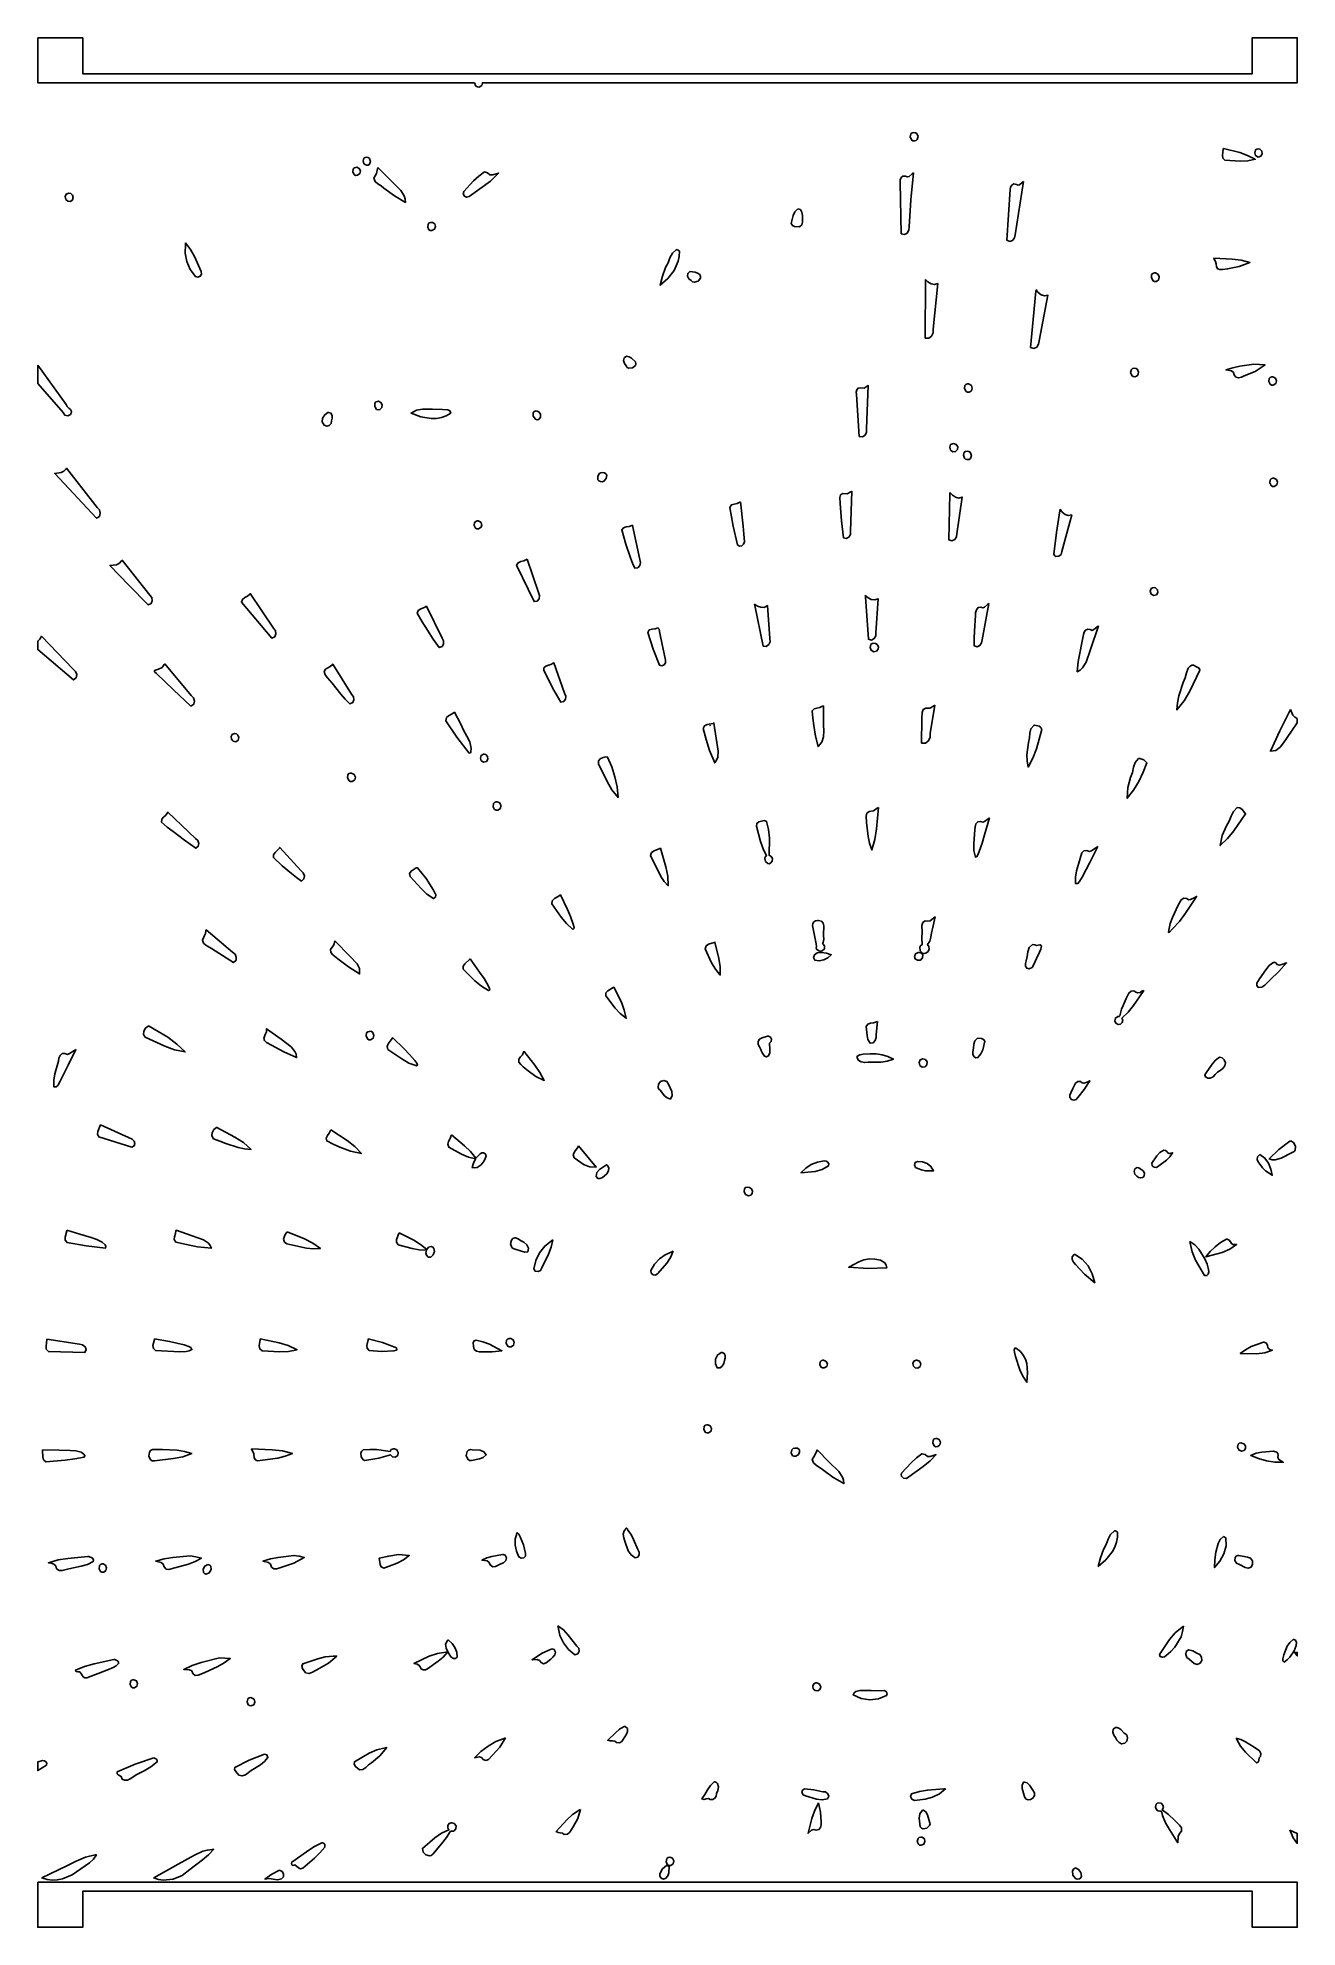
# Model space of a CAD drawing. Extents: x 0 to 14, y 0 to 21.
import ezdxf

# ---------------------------------------------------------------- set-up
doc = ezdxf.new("R2010")
doc.units = 0
doc.layers.add('Layer_1', color=7, linetype='CONTINUOUS')

msp = doc.modelspace()

# ---------------------------------------------------------------- linework, layer by layer
at = {"layer": 'Layer_1', "color": 7}
for points in [[(0.000028, 20.999986), (0.000028, 20.500032), (4.853376, 20.500032), (4.869995, 20.463613), (4.886288, 20.453364), (4.906744, 20.45285), (4.935795, 20.471173), (4.942727, 20.500032), (14.000028, 20.500032), (14.000028, 20.999986), (13.500072, 20.999986), (13.500072, 20.600023), (0.500041, 20.600023), (0.500041, 20.999986), (0.000028, 20.999986), (0.000028, 20.999986)], [(9.737485, 19.946281), (9.718251, 19.943142), (9.705535, 19.932386), (9.698189, 19.89841), (9.712502, 19.865121), (9.72686, 19.855226), (9.745528, 19.853292), (9.763947, 19.859034), (9.776506, 19.870871), (9.784666, 19.904), (9.771246, 19.935021), (9.756831, 19.944225), (9.737485, 19.946281), (9.737485, 19.946281)], [(13.178818, 19.770499), (13.178254, 19.763443), (13.178254, 19.762456), (13.167956, 19.694209), (13.1719, 19.662069), (13.197134, 19.639867), (13.36602, 19.629734), (13.450218, 19.633835), (13.533064, 19.650614), (13.449122, 19.692711), (13.361088, 19.724959), (13.178846, 19.770505), (13.178846, 19.770505), (13.178818, 19.770499)], [(13.567862, 19.765264), (13.549834, 19.762665), (13.537143, 19.75337), (13.527222, 19.72312), (13.536985, 19.69137), (13.565322, 19.674975), (13.595388, 19.684271), (13.610548, 19.710532), (13.608033, 19.740898), (13.585077, 19.762506), (13.567862, 19.765272), (13.567862, 19.765264)], [(3.545106, 19.560322), (3.535031, 19.559504), (3.517229, 19.553919), (3.506243, 19.541571), (3.502575, 19.507067), (3.519735, 19.476953), (3.534785, 19.470093), (3.553432, 19.47219), (3.579861, 19.491149), (3.585856, 19.520625), (3.573557, 19.547919), (3.545106, 19.560331), (3.545106, 19.560322)], [(3.655963, 19.673321), (3.638043, 19.670844), (3.62553, 19.661859), (3.615933, 19.632343), (3.625582, 19.60073), (3.652887, 19.582976), (3.672842, 19.584709), (3.686995, 19.593741), (3.698314, 19.624566), (3.687689, 19.657183), (3.674411, 19.668454), (3.655963, 19.673321), (3.655963, 19.673321)], [(3.780113, 19.557015), (3.778702, 19.550069), (3.777573, 19.544225), (3.763592, 19.49078), (3.737102, 19.440265), (3.750106, 19.402594), (3.779859, 19.376828), (3.815644, 19.35522), (3.846745, 19.330023), (3.963779, 19.245151), (4.087396, 19.17028), (4.084955, 19.207761), (4.074472, 19.241921), (4.035693, 19.302293), (3.931073, 19.40532), (3.780169, 19.557015), (3.780169, 19.557015), (3.780113, 19.557015)], [(4.96697, 19.50983), (4.902878, 19.463523), (4.845265, 19.408313), (4.73425, 19.293035), (4.727497, 19.264212), (4.741594, 19.238998), (4.767238, 19.226939), (4.795125, 19.237584), (5.03174, 19.407468), (5.12287, 19.497153), (5.056967, 19.476043), (5.025115, 19.476895), (4.99968, 19.499072), (4.96697, 19.509819), (4.96697, 19.50983)], [(9.733562, 19.498033), (9.720157, 19.48723), (9.685828, 19.459264), (9.665971, 19.454401), (9.644916, 19.462702), (9.616883, 19.462892), (9.596081, 19.446563), (9.585064, 19.42083), (9.586383, 19.392807), (9.598999, 18.821693), (9.634607, 18.812538), (9.665025, 18.829831), (9.683843, 18.862471), (9.684653, 18.899358), (9.70571, 19.199046), (9.733562, 19.498033), (9.733562, 19.498033)], [(10.957306, 19.40295), (10.942828, 19.390106), (10.914211, 19.365343), (10.897259, 19.36164), (10.878312, 19.368389), (10.850947, 19.375139), (10.828214, 19.363543), (10.813181, 19.340479), (10.808914, 19.312825), (10.789715, 19.030958), (10.772338, 18.748987), (10.804966, 18.736126), (10.83594, 18.748201), (10.858305, 18.776061), (10.865104, 18.810557), (10.957306, 19.40295), (10.957306, 19.40295)], [(0.34575, 19.272586), (0.315949, 19.262717), (0.304338, 19.235527), (0.310321, 19.204473), (0.333304, 19.183014), (0.362026, 19.181114), (0.38426, 19.197437), (0.39409, 19.223636), (0.3856, 19.251365), (0.36867, 19.267677), (0.34575, 19.272586), (0.34575, 19.272586)], [(4.377464, 18.948583), (4.367982, 18.948583), (4.351112, 18.942207), (4.339991, 18.929961), (4.334051, 18.896848), (4.348273, 18.867223), (4.362354, 18.859337), (4.380766, 18.859065), (4.409305, 18.873051), (4.420884, 18.901822), (4.413921, 18.931249), (4.386834, 18.947203), (4.377464, 18.948642), (4.377464, 18.948583)], [(8.448012, 19.098071), (8.415039, 19.06692), (8.398203, 19.025452), (8.376356, 18.9364), (8.388436, 18.912991), (8.411951, 18.901635), (8.466469, 18.897484), (8.493263, 18.919459), (8.501493, 18.952289), (8.500533, 19.023934), (8.489534, 19.074472), (8.47307, 19.092561), (8.448012, 19.098071), (8.448012, 19.098071)], [(1.642392, 18.719441), (1.640981, 18.702356), (1.638325, 18.606547), (1.656881, 18.512177), (1.695349, 18.424234), (1.752431, 18.347704), (1.780334, 18.339622), (1.805436, 18.350125), (1.819895, 18.372963), (1.815874, 18.401888), (1.740803, 18.569071), (1.697362, 18.648044), (1.642364, 18.719441), (1.642392, 18.719441)], [(7.107118, 18.645248), (7.097155, 18.644796), (7.054877, 18.605299), (7.027792, 18.554248), (7.005882, 18.499165), (6.97913, 18.447571), (6.942804, 18.350586), (6.917126, 18.250182), (7.002171, 18.324353), (7.072856, 18.413708), (7.119389, 18.515723), (7.13054, 18.570689), (7.131981, 18.627874), (7.107118, 18.645237), (7.107118, 18.645248)], [(13.072533, 18.549117), (13.075751, 18.542832), (13.078008, 18.538204), (13.092492, 18.514376), (13.097972, 18.48692), (13.102579, 18.458964), (13.114443, 18.433638), (13.140005, 18.423559), (13.168693, 18.424202), (13.226881, 18.431888), (13.353369, 18.457368), (13.473825, 18.50305), (13.375627, 18.528069), (13.275169, 18.539697), (13.072533, 18.549132), (13.072533, 18.549117)], [(7.249612, 18.400841), (7.225255, 18.380754), (7.223054, 18.351101), (7.23711, 18.321526), (7.261521, 18.301676), (7.278342, 18.287304), (7.298628, 18.282289), (7.339979, 18.294545), (7.366344, 18.326875), (7.367897, 18.346952), (7.358493, 18.367711), (7.334777, 18.384321), (7.307365, 18.393886), (7.249612, 18.400841), (7.249612, 18.400841)], [(9.867392, 18.31441), (9.867392, 18.297928), (9.863638, 17.663202), (9.904405, 17.662364), (9.936508, 17.685435), (9.954832, 17.722345), (9.95426, 17.763027), (10.004157, 18.268162), (9.966337, 18.25701), (9.929435, 18.265838), (9.895703, 18.287389), (9.867392, 18.31441), (9.867392, 18.31441)], [(12.423479, 18.386509), (12.41329, 18.386114), (12.393421, 18.380547), (12.381617, 18.367663), (12.378955, 18.331042), (12.398808, 18.298447), (12.415149, 18.290596), (12.434683, 18.292075), (12.460039, 18.314099), (12.465297, 18.345037), (12.452447, 18.373099), (12.423479, 18.386498), (12.423479, 18.386509)], [(11.096893, 18.199701), (11.095482, 18.182889), (11.064558, 17.870642), (11.036046, 17.558196), (11.071919, 17.547341), (11.103998, 17.562774), (11.125779, 17.594205), (11.13076, 17.631342), (11.227985, 18.138572), (11.189024, 18.131148), (11.153341, 18.144187), (11.122214, 18.169701), (11.096921, 18.199701), (11.096921, 18.199701), (11.096893, 18.199701)], [(6.544508, 17.459751), (6.518005, 17.441389), (6.511872, 17.411724), (6.520667, 17.379296), (6.538948, 17.352648), (6.552333, 17.33536), (6.570716, 17.326794), (6.612223, 17.331543), (6.642973, 17.358323), (6.647908, 17.377297), (6.642467, 17.398565), (6.598504, 17.439211), (6.573474, 17.454879), (6.544508, 17.459751), (6.544508, 17.459751)], [(0.000028, 17.361357), (0.000028, 17.158456), (0.281714, 16.835001), (0.299957, 16.806359), (0.33262, 16.799158), (0.362732, 16.81229), (0.371529, 16.826135), (0.373324, 16.844648), (0.363292, 16.867511), (0.344611, 16.884659), (0.325703, 16.901757), (0.314988, 16.924466), (0.000028, 17.361357), (0.000028, 17.361357)], [(12.188896, 17.327679), (12.169659, 17.324069), (12.156719, 17.313227), (12.148485, 17.279544), (12.161698, 17.246033), (12.175567, 17.235405), (12.193863, 17.232096), (12.213034, 17.237356), (12.226527, 17.248918), (12.236528, 17.282164), (12.223954, 17.314273), (12.20923, 17.324412), (12.188896, 17.327679), (12.188896, 17.327679)], [(13.516328, 17.373097), (13.360672, 17.348458), (13.28316, 17.333204), (13.207746, 17.309324), (13.268184, 17.296781), (13.292328, 17.281397), (13.300682, 17.252659), (13.319274, 17.227027), (13.348688, 17.220086), (13.381192, 17.22669), (13.409055, 17.241689), (13.532273, 17.291731), (13.643723, 17.363948), (13.516328, 17.373097), (13.516328, 17.373097)], [(13.729321, 17.230719), (13.718963, 17.230268), (13.701179, 17.225242), (13.689674, 17.213675), (13.683996, 17.180417), (13.698913, 17.149499), (13.713152, 17.140855), (13.731409, 17.139923), (13.760608, 17.156797), (13.768892, 17.186894), (13.75794, 17.216202), (13.729434, 17.230708), (13.729434, 17.230708), (13.729321, 17.230719)], [(9.232448, 17.138447), (9.220708, 17.129627), (9.186347, 17.107131), (9.144875, 17.110388), (9.118385, 17.106805), (9.103388, 17.08735), (9.098107, 17.060273), (9.100764, 17.033827), (9.130792, 16.568931), (9.16783, 16.563473), (9.197142, 16.583535), (9.213882, 16.617903), (9.213201, 16.655361), (9.232448, 17.138447), (9.232448, 17.138447)], [(10.345138, 17.152778), (10.336248, 17.152496), (10.317757, 17.147565), (10.306184, 17.135784), (10.301623, 17.101726), (10.318234, 17.070439), (10.333125, 17.062121), (10.351685, 17.062041), (10.378938, 17.07728), (10.388395, 17.105643), (10.380062, 17.134515), (10.353943, 17.151282), (10.345194, 17.152608), (10.345194, 17.152608), (10.345138, 17.152778)], [(3.232799, 16.836158), (3.22326, 16.835453), (3.18944, 16.810133), (3.166061, 16.773095), (3.161276, 16.732427), (3.183241, 16.696218), (3.211512, 16.68415), (3.2405, 16.691932), (3.261588, 16.713776), (3.266158, 16.743897), (3.273038, 16.772194), (3.271418, 16.802285), (3.258827, 16.826249), (3.232799, 16.83617), (3.232799, 16.836158)], [(3.786942, 16.95941), (3.777573, 16.958592), (3.758516, 16.952269), (3.747365, 16.938663), (3.745632, 16.901323), (3.766071, 16.870018), (3.782636, 16.863955), (3.80238, 16.868193), (3.82357, 16.890292), (3.826824, 16.92056), (3.813997, 16.947452), (3.786942, 16.959419), (3.786942, 16.95941)], [(4.388217, 16.872706), (4.277755, 16.872424), (4.209927, 16.861237), (4.149908, 16.828327), (4.257892, 16.787883), (4.372917, 16.768845), (4.430524, 16.769931), (4.486835, 16.779463), (4.540834, 16.798471), (4.591502, 16.827988), (4.581494, 16.855206), (4.557286, 16.866325), (4.498622, 16.869274), (4.388217, 16.872692), (4.388217, 16.872706)], [(5.538301, 16.85402), (5.518674, 16.846125), (5.507835, 16.83141), (5.508399, 16.792814), (5.53176, 16.760815), (5.549416, 16.754347), (5.569684, 16.757997), (5.589601, 16.783199), (5.587626, 16.816103), (5.568834, 16.843959), (5.538301, 16.85402), (5.538301, 16.85402)], [(10.17778, 16.490383), (10.147344, 16.478052), (10.136942, 16.448664), (10.145379, 16.416737), (10.171458, 16.396786), (10.202334, 16.400246), (10.222248, 16.422582), (10.226398, 16.452677), (10.209982, 16.479413), (10.17778, 16.490383), (10.17778, 16.490383)], [(10.32987, 16.406046), (10.311117, 16.403066), (10.298125, 16.392961), (10.288679, 16.36056), (10.30004, 16.327213), (10.313057, 16.315927), (10.330716, 16.311293), (10.352015, 16.314261), (10.367108, 16.324899), (10.37886, 16.358916), (10.366328, 16.39281), (10.351067, 16.403293), (10.32987, 16.406046), (10.32987, 16.406046)], [(0.320407, 16.214829), (0.31544, 16.209868), (0.314875, 16.209332), (0.290619, 16.183696), (0.259193, 16.167973), (0.187932, 16.158402), (0.653542, 15.660542), (0.685514, 15.680433), (0.694986, 15.714897), (0.685451, 15.752102), (0.6604, 15.780213), (0.320407, 16.214846), (0.320407, 16.214829)], [(6.275888, 16.167481), (6.257458, 16.165103), (6.242218, 16.15548), (6.224009, 16.123234), (6.22666, 16.088224), (6.237495, 16.075145), (6.255568, 16.06793), (6.27491, 16.065983), (6.292758, 16.072265), (6.319026, 16.101048), (6.324466, 16.137347), (6.31628, 16.153023), (6.299172, 16.16423), (6.275888, 16.167481), (6.275888, 16.167481)], [(9.050669, 15.960279), (9.044658, 15.956585), (9.039183, 15.953223), (8.99795, 15.931247), (8.950791, 15.934481), (8.924258, 15.918464), (8.915206, 15.889426), (8.917658, 15.824129), (8.933589, 15.632851), (8.955617, 15.443846), (8.987854, 15.434901), (9.016344, 15.450022), (9.034388, 15.479308), (9.035288, 15.512858), (9.050669, 15.960279), (9.050669, 15.960279)], [(13.74013, 16.103814), (13.730026, 16.103814), (13.711663, 16.099124), (13.699956, 16.087473), (13.694671, 16.053478), (13.7105, 16.022218), (13.725185, 16.013984), (13.743771, 16.014079), (13.773106, 16.031093), (13.780527, 16.060473), (13.768659, 16.089105), (13.74013, 16.103871), (13.74013, 16.103814)], [(7.813012, 15.843806), (7.806944, 15.840278), (7.803981, 15.838556), (7.775733, 15.822761), (7.741959, 15.81683), (7.711291, 15.807306), (7.692362, 15.780735), (7.731725, 15.570931), (7.777311, 15.36308), (7.799752, 15.347838), (7.824826, 15.352446), (7.845418, 15.370776), (7.854414, 15.396704), (7.849736, 15.483355), (7.842222, 15.570225), (7.813012, 15.843794), (7.813012, 15.843806)], [(10.138805, 15.947105), (10.138805, 15.929686), (10.127573, 15.418655), (10.161547, 15.408335), (10.192272, 15.422559), (10.213218, 15.451933), (10.217856, 15.48706), (10.277376, 15.895069), (10.237905, 15.88419), (10.200428, 15.894543), (10.166783, 15.918167), (10.138805, 15.947105), (10.138805, 15.947105)], [(11.364835, 15.759912), (11.362295, 15.743761), (11.324604, 15.501949), (11.295211, 15.259022), (11.304093, 15.243624), (11.3172, 15.235413), (11.348886, 15.237124), (11.375868, 15.257294), (11.383744, 15.289064), (11.494206, 15.697349), (11.455295, 15.690328), (11.419667, 15.703367), (11.388966, 15.729039), (11.364835, 15.759912), (11.364835, 15.759912)], [(4.895257, 15.630708), (4.885295, 15.630257), (4.867572, 15.625074), (4.856264, 15.613457), (4.851213, 15.580455), (4.866773, 15.550319), (4.881229, 15.542284), (4.899575, 15.542116), (4.927599, 15.559205), (4.934807, 15.588529), (4.92332, 15.616793), (4.895257, 15.630697), (4.895257, 15.630708)], [(6.611648, 15.580382), (6.60496, 15.578068), (6.604113, 15.577729), (6.574569, 15.56718), (6.541199, 15.563463), (6.511077, 15.55485), (6.49128, 15.529608), (6.53766, 15.373432), (6.590115, 15.218887), (6.610692, 15.16068), (6.63527, 15.106438), (6.669363, 15.109271), (6.692025, 15.133152), (6.700739, 15.167213), (6.692985, 15.200587), (6.611676, 15.580374), (6.611676, 15.580374), (6.611648, 15.580382)], [(0.937994, 15.194144), (0.933252, 15.188909), (0.932406, 15.187978), (0.907995, 15.160024), (0.875422, 15.143595), (0.801398, 15.135281), (1.013234, 14.915107), (1.227526, 14.69734), (1.259513, 14.711785), (1.272138, 14.742733), (1.266824, 14.778008), (1.244995, 14.805434), (0.93805, 15.19415), (0.93805, 15.19415), (0.937994, 15.194144)], [(5.439325, 15.203847), (5.432975, 15.20065), (5.432129, 15.200198), (5.403159, 15.185519), (5.369366, 15.177678), (5.339685, 15.165277), (5.32305, 15.136918), (5.516231, 14.733978), (5.55126, 14.739442), (5.572481, 14.765725), (5.578108, 14.801297), (5.566354, 14.83463), (5.439297, 15.203836), (5.439325, 15.203847)], [(2.361382, 14.821744), (2.356245, 14.816949), (2.355398, 14.816187), (2.331704, 14.793762), (2.301353, 14.77751), (2.275277, 14.758313), (2.26441, 14.727055), (2.602286, 14.326156), (2.634451, 14.342023), (2.647386, 14.373718), (2.642625, 14.409785), (2.621703, 14.438768), (2.36141, 14.821752), (2.36141, 14.821752), (2.361382, 14.821744)], [(7.965468, 14.706097), (7.969052, 14.689342), (8.063428, 14.23933), (8.09839, 14.235535), (8.12534, 14.255396), (8.13958, 14.28817), (8.13641, 14.323113), (8.110615, 14.689285), (8.075573, 14.669529), (8.036909, 14.66998), (7.998811, 14.684287), (7.965468, 14.706097), (7.965468, 14.706097)], [(9.198779, 14.80168), (9.199908, 14.785199), (9.234283, 14.315838), (9.268097, 14.306208), (9.297698, 14.321747), (9.31642, 14.352177), (9.317595, 14.38722), (9.340681, 14.76596), (9.303221, 14.751914), (9.265013, 14.757514), (9.229171, 14.776267), (9.198808, 14.80168), (9.198808, 14.80168), (9.198779, 14.80168)], [(10.573343, 14.713486), (10.558667, 14.700916), (10.525644, 14.671299), (10.506236, 14.664345), (10.48464, 14.67082), (10.453029, 14.666285), (10.434038, 14.642705), (10.425038, 14.610031), (10.423398, 14.578217), (10.412959, 14.409181), (10.40744, 14.324967), (10.408976, 14.242305), (10.441413, 14.232124), (10.471277, 14.245529), (10.492146, 14.273527), (10.497594, 14.307128), (10.573343, 14.713486), (10.573343, 14.713486)], [(12.408069, 14.889322), (12.389942, 14.887189), (12.377169, 14.878128), (12.367154, 14.847947), (12.376962, 14.816225), (12.405529, 14.80041), (12.434732, 14.810231), (12.449627, 14.835876), (12.447185, 14.865202), (12.424382, 14.886071), (12.408069, 14.889322), (12.408069, 14.889322)], [(4.322233, 14.684601), (4.316391, 14.680799), (4.315827, 14.680347), (4.315545, 14.680347), (4.288475, 14.663773), (4.256426, 14.651463), (4.229701, 14.63473), (4.218601, 14.604884), (4.271991, 14.509737), (4.330926, 14.416535), (4.394348, 14.316164), (4.461962, 14.221623), (4.49415, 14.233116), (4.510257, 14.261882), (4.510499, 14.297005), (4.495094, 14.32757), (4.322233, 14.684589), (4.322233, 14.684601)], [(0.042362, 14.347808), (0.038552, 14.341966), (0.037423, 14.340357), (0.022288, 14.315401), (0, 14.294936), (0, 14.200623), (0.398159, 13.863941), (0.427622, 13.887016), (0.433373, 13.922101), (0.420106, 13.95794), (0.392515, 13.983281), (0.042333, 14.347799), (0.042362, 14.347808)], [(6.894237, 14.442894), (6.893391, 14.442555), (6.863061, 14.43133), (6.828317, 14.427439), (6.797776, 14.417973), (6.78005, 14.390023), (6.839963, 14.205676), (6.911792, 14.026331), (6.93848, 14.017915), (6.962588, 14.029244), (6.97778, 14.052842), (6.977719, 14.081232), (6.923701, 14.344218), (6.912508, 14.399588), (6.906021, 14.426067), (6.894266, 14.442886), (6.894266, 14.442886), (6.894237, 14.442894)], [(11.790539, 14.462791), (11.772787, 14.45006), (11.737368, 14.422459), (11.719034, 14.413699), (11.699071, 14.421617), (11.671964, 14.427187), (11.648161, 14.416555), (11.631392, 14.395073), (11.625382, 14.368094), (11.565015, 14.066192), (11.55477, 13.952917), (11.588156, 13.972115), (11.614887, 13.997188), (11.653093, 14.060078), (11.701441, 14.202672), (11.790539, 14.462791), (11.790539, 14.462791)], [(9.292308, 14.270253), (9.273638, 14.266932), (9.260854, 14.256802), (9.251939, 14.22489), (9.263562, 14.192067), (9.293719, 14.175884), (9.322082, 14.182043), (9.340007, 14.203155), (9.34384, 14.230724), (9.329928, 14.256252), (9.312772, 14.267621), (9.292336, 14.270253), (9.292308, 14.270253)], [(1.411365, 14.040341), (1.407019, 14.034883), (1.406172, 14.033613), (1.406172, 14.033613), (1.381192, 14.002732), (1.34366, 13.981359), (1.296815, 13.967156), (1.296634, 13.954624), (1.320941, 13.934395), (1.510425, 13.751491), (1.702872, 13.571807), (1.73382, 13.592835), (1.741727, 13.62741), (1.730701, 13.663976), (1.704848, 13.690978), (1.411591, 14.040338), (1.411365, 14.040341)], [(3.278378, 14.037519), (3.273157, 14.032777), (3.27231, 14.031902), (3.250948, 14.010484), (3.222953, 13.996486), (3.197376, 13.981069), (3.183269, 13.955395), (3.194829, 13.917766), (3.219425, 13.886468), (3.272621, 13.825637), (3.367165, 13.706253), (3.416504, 13.648551), (3.470176, 13.596939), (3.501067, 13.611287), (3.512855, 13.641677), (3.507911, 13.67668), (3.488605, 13.704866), (3.278519, 14.037524), (3.278519, 14.037524), (3.278378, 14.037519)], [(5.736872, 14.051971), (5.730748, 14.04872), (5.729619, 14.048184), (5.704883, 14.033743), (5.676067, 14.026525), (5.648204, 14.017416), (5.626326, 13.997305), (5.625803, 13.968429), (5.638377, 13.9408), (5.667276, 13.885906), (5.735542, 13.747965), (5.812508, 13.616691), (5.845959, 13.622223), (5.864871, 13.648575), (5.868431, 13.683611), (5.855829, 13.715195), (5.7369, 14.051985), (5.7369, 14.051985), (5.736872, 14.051971)], [(5.692987, 14.012714), (5.692987, 14.012714), (5.692987, 14.012714)], [(12.830217, 14.028202), (12.806337, 14.012638), (12.789004, 13.992361), (12.767589, 13.942258), (12.753196, 13.887075), (12.733048, 13.835995), (12.68331, 13.686376), (12.668322, 13.609109), (12.663226, 13.530399), (12.741839, 13.630535), (12.807075, 13.739654), (12.91621, 13.969664), (12.908437, 13.991881), (12.889219, 14.004766), (12.846163, 14.026385), (12.830217, 14.028219), (12.830217, 14.028202)], [(4.633666, 13.506258), (4.627936, 13.502123), (4.62709, 13.501474), (4.599092, 13.482061), (4.566722, 13.465317), (4.541635, 13.443735), (4.53548, 13.409806), (4.658529, 13.225235), (4.793855, 13.050029), (4.809336, 13.05086), (4.815491, 13.065272), (4.817166, 13.101788), (4.801748, 13.17344), (4.770381, 13.239665), (4.733712, 13.304145), (4.702387, 13.37056), (4.633778, 13.506269), (4.633778, 13.506269), (4.633666, 13.506258)], [(8.732943, 13.574939), (8.72665, 13.571742), (8.722783, 13.569823), (8.694715, 13.555105), (8.661852, 13.550276), (8.630851, 13.543066), (8.60837, 13.521204), (8.613726, 13.439742), (8.626066, 13.35788), (8.64562, 13.239504), (8.673451, 13.122842), (8.715398, 13.171104), (8.73325, 13.231354), (8.73628, 13.296728), (8.733762, 13.36036), (8.732915, 13.574948), (8.732943, 13.574939)], [(9.971419, 13.581388), (9.958239, 13.573009), (9.917832, 13.548787), (9.872133, 13.547654), (9.842151, 13.532521), (9.829465, 13.502533), (9.82805, 13.433112), (9.82472, 13.161693), (9.867126, 13.161802), (9.899953, 13.186405), (9.91916, 13.22511), (9.920704, 13.267526), (9.971419, 13.581388), (9.971419, 13.581388)], [(13.926594, 13.532936), (13.919002, 13.517778), (13.805757, 13.296081), (13.702482, 13.06975), (13.761743, 13.080205), (13.809479, 13.114847), (13.848103, 13.162935), (13.880028, 13.213726), (14.000028, 13.386367), (14.000028, 13.433222), (13.972588, 13.44803), (13.951363, 13.472397), (13.926594, 13.532936), (13.926594, 13.532936)], [(2.188125, 13.267803), (2.159836, 13.257998), (2.147863, 13.232599), (2.152141, 13.203153), (2.172603, 13.181206), (2.202622, 13.176086), (2.226575, 13.193121), (2.236742, 13.221465), (2.225407, 13.250274), (2.208925, 13.263661), (2.188125, 13.267803), (2.188125, 13.267803)], [(7.515973, 13.382676), (7.509228, 13.380531), (7.508099, 13.380192), (7.441819, 13.365692), (7.412071, 13.352869), (7.395097, 13.324685), (7.429006, 13.200691), (7.468588, 13.07752), (7.525738, 12.939827), (7.546382, 12.970153), (7.558588, 13.00282), (7.563852, 13.07274), (7.541006, 13.21389), (7.516001, 13.382673), (7.516001, 13.382673), (7.515973, 13.382676)], [(7.472652, 13.361729), (7.473371, 13.356357), (7.472652, 13.361729), (7.472652, 13.361729)], [(11.084193, 13.358698), (11.070929, 13.358105), (11.038594, 13.319773), (11.026814, 13.270749), (11.022649, 13.217985), (11.013158, 13.168432), (10.995304, 13.031593), (10.996517, 12.962762), (11.007739, 12.894643), (11.060353, 12.993374), (11.102643, 13.096973), (11.161437, 13.312464), (11.149602, 13.333308), (11.130975, 13.347584), (11.084193, 13.358712), (11.084193, 13.358698)], [(4.953423, 13.039324), (4.928242, 13.024166), (4.920548, 12.994675), (4.930131, 12.965074), (4.956782, 12.949586), (4.986272, 12.957855), (5.001465, 12.982835), (4.999882, 13.012578), (4.979049, 13.035133), (4.963132, 13.039101), (4.953423, 13.039383), (4.953423, 13.039324)], [(3.486094, 12.827214), (3.47568, 12.827214), (3.456763, 12.821411), (3.445301, 12.8089), (3.442007, 12.77379), (3.46034, 12.741951), (3.475911, 12.733531), (3.494842, 12.733454), (3.524912, 12.753202), (3.530907, 12.78381), (3.516682, 12.812707), (3.486094, 12.827324), (3.486094, 12.827214)], [(6.315682, 13.008895), (6.283661, 13.001446), (6.25209, 12.98651), (6.231346, 12.963019), (6.231805, 12.929906), (6.328474, 12.735814), (6.383007, 12.642529), (6.450584, 12.557836), (6.440146, 12.673669), (6.415592, 12.787497), (6.379508, 12.898198), (6.334478, 13.00465), (6.315682, 13.008895), (6.315682, 13.008895)], [(12.250081, 12.991146), (12.236732, 12.99061), (12.20044, 12.945795), (12.181346, 12.891467), (12.167501, 12.834043), (12.146957, 12.779936), (12.116985, 12.665786), (12.110551, 12.54815), (12.180151, 12.637732), (12.239657, 12.734783), (12.289347, 12.83691), (12.329499, 12.941717), (12.295653, 12.975909), (12.250081, 12.991163), (12.250081, 12.991146)], [(1.445824, 12.393631), (1.441732, 12.387899), (1.441168, 12.387193), (1.42294, 12.361398), (1.397494, 12.339217), (1.377446, 12.315158), (1.37541, 12.283728), (1.438437, 12.228171), (1.506587, 12.176463), (1.63019, 12.080941), (1.756608, 11.993019), (1.783612, 12.013534), (1.789448, 12.045676), (1.777805, 12.078471), (1.752374, 12.100946), (1.445796, 12.393642), (1.445824, 12.393631)], [(5.104836, 12.509107), (5.094139, 12.508233), (5.076345, 12.501562), (5.065302, 12.488701), (5.061472, 12.453956), (5.078661, 12.423088), (5.093891, 12.415074), (5.112879, 12.41519), (5.142158, 12.434385), (5.148714, 12.465841), (5.135342, 12.495453), (5.104836, 12.509116), (5.104836, 12.509107)], [(9.345789, 12.446051), (9.332214, 12.436128), (9.291458, 12.407667), (9.242637, 12.401347), (9.215082, 12.380688), (9.207066, 12.348089), (9.212665, 12.276551), (9.228984, 12.122346), (9.245994, 12.046864), (9.272185, 11.973879), (9.304879, 12.089194), (9.321581, 12.207603), (9.345789, 12.446051), (9.345789, 12.446051)], [(13.332658, 12.443736), (13.292087, 12.400889), (13.265206, 12.348375), (13.241987, 12.29305), (13.212403, 12.24177), (13.166746, 12.135328), (13.144161, 12.021947), (13.226268, 12.099423), (13.297034, 12.18706), (13.42565, 12.372851), (13.389822, 12.424231), (13.362991, 12.440051), (13.332658, 12.443736), (13.332658, 12.443736)], [(8.074011, 12.300088), (8.014081, 12.286154), (7.992675, 12.267249), (7.989626, 12.237141), (8.03565, 12.068414), (8.063548, 11.985829), (8.099157, 11.908064), (8.085808, 11.895667), (8.080313, 11.8796), (8.088235, 11.845194), (8.113619, 11.822325), (8.129952, 11.820678), (8.147163, 11.828469), (8.164948, 11.849126), (8.166463, 11.876484), (8.153961, 11.901083), (8.129693, 11.913466), (8.132586, 12.104134), (8.121692, 12.198769), (8.100596, 12.291105), (8.074011, 12.300088), (8.074011, 12.300088)], [(10.581104, 12.329524), (10.563521, 12.317563), (10.52492, 12.290333), (10.503514, 12.283683), (10.480689, 12.289891), (10.44845, 12.286178), (10.428323, 12.262924), (10.418229, 12.23014), (10.416088, 12.197839), (10.404267, 12.043953), (10.404909, 11.967357), (10.423624, 11.893843), (10.439215, 11.901345), (10.448533, 11.91809), (10.464405, 11.954642), (10.497955, 12.04696), (10.524924, 12.141338), (10.581104, 12.329524), (10.581104, 12.329524)], [(2.690453, 12.00111), (2.685994, 11.995652), (2.685429, 11.994834), (2.638344, 11.946635), (2.619631, 11.920427), (2.619812, 11.887787), (2.718308, 11.797564), (2.821291, 11.711124), (2.87552, 11.666211), (2.931104, 11.627558), (2.958712, 11.650434), (2.963563, 11.684484), (2.950554, 11.719218), (2.924584, 11.744141), (2.690481, 12.001119), (2.690481, 12.001119), (2.690453, 12.00111)], [(6.923955, 11.992071), (6.917662, 11.988983), (6.916251, 11.988278), (6.851177, 11.962837), (6.823453, 11.944617), (6.812393, 11.912927), (6.926608, 11.678494), (6.964193, 11.624077), (7.008086, 11.574591), (7.002164, 11.681316), (6.980647, 11.785738), (6.923955, 11.992082), (6.923955, 11.992082), (6.923955, 11.992071)], [(11.78354, 12.009873), (11.761103, 11.995819), (11.713009, 11.962712), (11.687725, 11.954191), (11.661422, 11.965336), (11.62896, 11.963641), (11.606551, 11.941278), (11.586097, 11.877308), (11.547411, 11.740134), (11.535186, 11.670358), (11.536793, 11.599274), (11.563101, 11.601975), (11.580929, 11.621705), (11.610396, 11.670436), (11.69754, 11.839821), (11.78354, 12.009873), (11.78354, 12.009873)], [(4.210558, 11.775276), (4.207228, 11.774401), (4.148998, 11.737772), (4.132925, 11.70998), (4.139325, 11.677003), (4.26206, 11.544996), (4.326305, 11.482522), (4.400014, 11.43353), (4.422501, 11.449729), (4.425096, 11.475422), (4.400014, 11.52663), (4.316275, 11.654184), (4.221508, 11.773024), (4.210558, 11.775282), (4.210558, 11.775276)], [(5.809403, 11.473431), (5.803731, 11.469296), (5.80232, 11.468365), (5.742407, 11.431836), (5.71821, 11.409299), (5.712912, 11.375319), (5.818219, 11.225194), (5.876698, 11.15494), (5.944926, 11.094367), (5.960377, 11.097577), (5.962146, 11.112613), (5.952038, 11.147667), (5.923454, 11.231923), (5.886662, 11.312905), (5.809432, 11.473437), (5.809403, 11.473431)], [(12.885674, 11.457776), (12.861713, 11.445485), (12.815203, 11.42122), (12.791586, 11.418852), (12.771318, 11.435012), (12.73793, 11.437673), (12.711314, 11.418515), (12.676942, 11.357731), (12.614342, 11.223631), (12.588332, 11.1546), (12.573818, 11.081738), (12.569234, 11.057262), (12.579773, 11.060576), (12.615192, 11.095298), (12.690848, 11.179556), (12.759175, 11.26977), (12.885674, 11.457776), (12.885674, 11.457776)], [(8.66569, 11.190822), (8.643663, 11.186511), (8.625558, 11.174251), (8.613739, 11.155752), (8.610572, 11.132724), (8.652792, 10.93065), (8.654574, 10.898338), (8.654296, 10.881847), (8.66171, 10.865606), (8.688898, 10.84676), (8.721157, 10.851596), (8.744669, 10.873787), (8.745615, 10.907002), (8.729225, 10.926205), (8.723398, 10.934303), (8.729641, 10.945091), (8.737529, 10.982734), (8.735505, 11.021348), (8.732666, 11.060185), (8.738108, 11.098496), (8.737738, 11.129709), (8.72914, 11.160534), (8.710287, 11.18298), (8.679152, 11.189058), (8.66569, 11.190808), (8.66569, 11.190822)], [(9.976414, 11.229077), (9.961005, 11.217337), (9.918104, 11.187161), (9.892691, 11.182382), (9.865529, 11.185753), (9.837409, 11.166614), (9.82804, 11.135037), (9.829348, 11.064705), (9.828364, 10.991452), (9.829348, 10.920893), (9.814144, 10.90809), (9.806421, 10.891096), (9.810136, 10.853534), (9.833928, 10.826198), (9.851301, 10.821986), (9.87123, 10.827077), (9.896363, 10.843731), (9.907866, 10.871308), (9.90604, 10.900816), (9.891183, 10.923264), (9.916855, 10.961231), (9.928426, 11.005652), (9.935367, 11.052287), (9.947148, 11.096896), (9.976668, 11.229077), (9.976414, 11.229077)], [(1.870202, 11.084052), (1.868791, 11.077163), (1.867944, 11.072421), (1.865093, 11.045932), (1.853519, 11.020871), (1.830522, 10.969345), (1.842798, 10.937246), (1.869532, 10.914375), (1.932206, 10.87812), (2.177457, 10.723888), (2.203587, 10.747824), (2.207062, 10.781484), (2.192547, 10.814431), (2.164701, 10.836227), (1.870315, 11.084052), (1.870315, 11.084052), (1.870202, 11.084052)], [(3.302903, 10.961406), (3.300928, 10.954738), (3.299516, 10.950383), (3.29514, 10.927508), (3.283574, 10.907), (3.253345, 10.86715), (3.25721, 10.832621), (3.280096, 10.807726), (3.336629, 10.764458), (3.453317, 10.675139), (3.5768, 10.595511), (3.576714, 10.654508), (3.551072, 10.706385), (3.469188, 10.79312), (3.302931, 10.961406), (3.302931, 10.961406), (3.302903, 10.961406)], [(7.526923, 10.948675), (7.520319, 10.946079), (7.519755, 10.945797), (7.455013, 10.924474), (7.428759, 10.906587), (7.419904, 10.874688), (7.489324, 10.720288), (7.532458, 10.6476), (7.58571, 10.581772), (7.583892, 10.675086), (7.57161, 10.767455), (7.527008, 10.948661), (7.527008, 10.948661), (7.526923, 10.948675)], [(11.057749, 10.922547), (11.022191, 10.887339), (11.007242, 10.839769), (10.999738, 10.78792), (10.986516, 10.739873), (10.979613, 10.712675), (10.981136, 10.683312), (10.993703, 10.659961), (11.019931, 10.650798), (11.052087, 10.667884), (11.071479, 10.698722), (11.101014, 10.768372), (11.13469, 10.835865), (11.148996, 10.870531), (11.156132, 10.906616), (11.140814, 10.91938), (11.121683, 10.915529), (11.101764, 10.910061), (11.08408, 10.917972), (11.057749, 10.922547), (11.057749, 10.922547)], [(4.805849, 10.761362), (4.800967, 10.75629), (4.799838, 10.755133), (4.747253, 10.708927), (4.72771, 10.682447), (4.728323, 10.648253), (4.859962, 10.518005), (4.930741, 10.458793), (5.009444, 10.410901), (5.024246, 10.416877), (5.023189, 10.432162), (5.006538, 10.465138), (4.962642, 10.54317), (4.911407, 10.616553), (4.805821, 10.761362), (4.805849, 10.761362)], [(8.711325, 10.834076), (8.695295, 10.833681), (8.662637, 10.828309), (8.635429, 10.807712), (8.623683, 10.778877), (8.637411, 10.748794), (8.687423, 10.742022), (8.736453, 10.752048), (8.78152, 10.77533), (8.819642, 10.808326), (8.766161, 10.824624), (8.711325, 10.834068), (8.711325, 10.834076)], [(9.801183, 10.833681), (9.785209, 10.833681), (9.757598, 10.819103), (9.746269, 10.790778), (9.753324, 10.762174), (9.780863, 10.746754), (9.813964, 10.749697), (9.835977, 10.774316), (9.839295, 10.805895), (9.831565, 10.819694), (9.81631, 10.829713), (9.801183, 10.833738), (9.801183, 10.833681)], [(13.738691, 10.72432), (13.689364, 10.689829), (13.651039, 10.642441), (13.580533, 10.542476), (13.551814, 10.493022), (13.550359, 10.46647), (13.567438, 10.444358), (13.608478, 10.44687), (13.641331, 10.470691), (13.700704, 10.531229), (13.795029, 10.621273), (13.882455, 10.717925), (13.828247, 10.698236), (13.801468, 10.691684), (13.776621, 10.700509), (13.761138, 10.717645), (13.738691, 10.72432), (13.738691, 10.72432)], [(6.404046, 10.449043), (6.398147, 10.445075), (6.397583, 10.44468), (6.337727, 10.408991), (6.316267, 10.385089), (6.316331, 10.351194), (6.417949, 10.216373), (6.475355, 10.154853), (6.541347, 10.102266), (6.519421, 10.193354), (6.487393, 10.281242), (6.404017, 10.449035), (6.404046, 10.449043)], [(12.29329, 10.412608), (12.27455, 10.402302), (12.252977, 10.388957), (12.228308, 10.38502), (12.204295, 10.390715), (12.18469, 10.40627), (12.153584, 10.403101), (12.129555, 10.382409), (12.099883, 10.323147), (12.063596, 10.243535), (12.046527, 10.203452), (12.036919, 10.160426), (12.029902, 10.129771), (12.021381, 10.121421), (12.005169, 10.12151), (11.978978, 10.104155), (11.972361, 10.074817), (11.983523, 10.046336), (12.010672, 10.031552), (12.036078, 10.037667), (12.053796, 10.056237), (12.060274, 10.08089), (12.051961, 10.105251), (12.119502, 10.170923), (12.180852, 10.243043), (12.28773, 10.399378), (12.29329, 10.412608), (12.29329, 10.412608)], [(1.231618, 10.018158), (1.22809, 10.015843), (1.198401, 9.992818), (1.177713, 9.959469), (1.174044, 9.923605), (1.195409, 9.893034), (1.410638, 9.792828), (1.521076, 9.750885), (1.637594, 9.729267), (1.546998, 9.815651), (1.447052, 9.890659), (1.231618, 10.018161), (1.231618, 10.018158)], [(2.543189, 9.986574), (2.542342, 9.979629), (2.541778, 9.975164), (2.541102, 9.95131), (2.53275, 9.928832), (2.512229, 9.883001), (2.520011, 9.854154), (2.542522, 9.833791), (2.598533, 9.80412), (2.734695, 9.729541), (2.877143, 9.666263), (2.872175, 9.701835), (2.85921, 9.733216), (2.815826, 9.786084), (2.705044, 9.870984), (2.543161, 9.986574), (2.543189, 9.986574)], [(3.692398, 9.957305), (3.688334, 9.957023), (3.668674, 9.952998), (3.655798, 9.94149), (3.648752, 9.906521), (3.66391, 9.873114), (3.678789, 9.863559), (3.697986, 9.862269), (3.727637, 9.879829), (3.736012, 9.912507), (3.723977, 9.943809), (3.710577, 9.953791), (3.692398, 9.957243), (3.692398, 9.957243), (3.692398, 9.957305)], [(3.94493, 9.883828), (3.941064, 9.87793), (3.940217, 9.876434), (3.896713, 9.81993), (3.882178, 9.789628), (3.890885, 9.756213), (4.045035, 9.650606), (4.126017, 9.604959), (4.212646, 9.572989), (4.220346, 9.586241), (4.212964, 9.602285), (4.19004, 9.633568), (4.133443, 9.700464), (4.071253, 9.762148), (3.945015, 9.88382), (3.945015, 9.88382), (3.94493, 9.883828)], [(8.121424, 9.904995), (8.113324, 9.904544), (8.051818, 9.88426), (8.024047, 9.870118), (8.007604, 9.842421), (8.00865, 9.811787), (8.021394, 9.783901), (8.037191, 9.756542), (8.047397, 9.727491), (8.078477, 9.68299), (8.100714, 9.673214), (8.123061, 9.685268), (8.139028, 9.717869), (8.139335, 9.754372), (8.13277, 9.824562), (8.153444, 9.842632), (8.156794, 9.869146), (8.145295, 9.893473), (8.121424, 9.904984), (8.121424, 9.904995)], [(9.334302, 10.065893), (9.327586, 10.063579), (9.324058, 10.062365), (9.291763, 10.053194), (9.256011, 10.049091), (9.225121, 10.038396), (9.207415, 10.009448), (9.218965, 9.912016), (9.228759, 9.864754), (9.253841, 9.824517), (9.286748, 9.829769), (9.307354, 9.853817), (9.317742, 9.887152), (9.319994, 9.920263), (9.334302, 10.065893), (9.334302, 10.065893)], [(10.445552, 9.881966), (10.415837, 9.852922), (10.405904, 9.813324), (10.40294, 9.769916), (10.394132, 9.729444), (10.394898, 9.70312), (10.406126, 9.678123), (10.425715, 9.662802), (10.451564, 9.665501), (10.482076, 9.705822), (10.50495, 9.751118), (10.527792, 9.849059), (10.513053, 9.867078), (10.492197, 9.877366), (10.445552, 9.881966), (10.445552, 9.881966)], [(0.424208, 9.75673), (0.401546, 9.742342), (0.35397, 9.709085), (0.328989, 9.70036), (0.302542, 9.711142), (0.270902, 9.71006), (0.248747, 9.68912), (0.235054, 9.658149), (0.228798, 9.626972), (0.191071, 9.484878), (0.179045, 9.412719), (0.179888, 9.339348), (0.204709, 9.339472), (0.221731, 9.356841), (0.248694, 9.402572), (0.33698, 9.579524), (0.424208, 9.75673), (0.424208, 9.75673)], [(5.404471, 9.735947), (5.401649, 9.729665), (5.399673, 9.725586), (5.388598, 9.697052), (5.36636, 9.672334), (5.347536, 9.646819), (5.3467, 9.615892), (5.368163, 9.587609), (5.395341, 9.564312), (5.450078, 9.517721), (5.535069, 9.4567), (5.629882, 9.412605), (5.582326, 9.499181), (5.527019, 9.580898), (5.404471, 9.735947), (5.404471, 9.735947)], [(9.253672, 9.708884), (9.176255, 9.70387), (9.138963, 9.694383), (9.104743, 9.676308), (9.118865, 9.638387), (9.151105, 9.617321), (9.191992, 9.610191), (9.232053, 9.614075), (9.373919, 9.614421), (9.443707, 9.62513), (9.510748, 9.648195), (9.450268, 9.676824), (9.386464, 9.696181), (9.320534, 9.706718), (9.253672, 9.708884), (9.253672, 9.708884)], [(13.13609, 9.668865), (13.09088, 9.63499), (13.053639, 9.591241), (12.986343, 9.496995), (12.972183, 9.473511), (12.982056, 9.450761), (13.005841, 9.436204), (13.033417, 9.437299), (13.06429, 9.452909), (13.089266, 9.477031), (13.113749, 9.502372), (13.143145, 9.521636), (13.171812, 9.543938), (13.194256, 9.573495), (13.202073, 9.606669), (13.186862, 9.639816), (13.165095, 9.661113), (13.13609, 9.668865), (13.13609, 9.668865)], [(9.838577, 9.652217), (9.808394, 9.640886), (9.797182, 9.611262), (9.804692, 9.578703), (9.830675, 9.558567), (9.862694, 9.562735), (9.882886, 9.586413), (9.886293, 9.617596), (9.867956, 9.644281), (9.838577, 9.652217), (9.838577, 9.652217)], [(6.959685, 9.411888), (6.9234, 9.399711), (6.89955, 9.368544), (6.895566, 9.331517), (6.903344, 9.314908), (6.918875, 9.301756), (6.967199, 9.241771), (6.995853, 9.217101), (7.031821, 9.203859), (7.052106, 9.243635), (7.048437, 9.286749), (7.011331, 9.369391), (6.993149, 9.400301), (6.959685, 9.411888), (6.959685, 9.411888)], [(11.695882, 9.408307), (11.674235, 9.396786), (11.631634, 9.380086), (11.610045, 9.384123), (11.591488, 9.398338), (11.560786, 9.399011), (11.536292, 9.380565), (11.505946, 9.323262), (11.485054, 9.272446), (11.474148, 9.247684), (11.472926, 9.221343), (11.490594, 9.199528), (11.516695, 9.192356), (11.542748, 9.199749), (11.560274, 9.221625), (11.632449, 9.311858), (11.695882, 9.408377), (11.695882, 9.408307)], [(0.695565, 8.918716), (0.693589, 8.911937), (0.693589, 8.910949), (0.668246, 8.845571), (0.662863, 8.813323), (0.679732, 8.783893), (1.04648, 8.671224), (1.071705, 8.682943), (1.078417, 8.708852), (1.069915, 8.737431), (1.0495, 8.757161), (0.695847, 8.918722), (0.695565, 8.918716)], [(1.991021, 8.88928), (1.987776, 8.887728), (1.957805, 8.864713), (1.937177, 8.830759), (1.93336, 8.794049), (1.953824, 8.762768), (2.022454, 8.737053), (2.091464, 8.711559), (2.22819, 8.666224), (2.298589, 8.651601), (2.370356, 8.645305), (2.285606, 8.720577), (2.190489, 8.781751), (1.991021, 8.889272), (1.991021, 8.88928)], [(3.257889, 8.861941), (3.254587, 8.855713), (3.254304, 8.855007), (3.240092, 8.827028), (3.219196, 8.799475), (3.205116, 8.77079), (3.21135, 8.739417), (3.282555, 8.70244), (3.357485, 8.670185), (3.474886, 8.625735), (3.597769, 8.600841), (3.523003, 8.678196), (3.437855, 8.743472), (3.258002, 8.861953), (3.258002, 8.861953), (3.257889, 8.861941)], [(4.600589, 8.807314), (4.598049, 8.800812), (4.59692, 8.797891), (4.584344, 8.765825), (4.566602, 8.733837), (4.556852, 8.701617), (4.568246, 8.66885), (4.711534, 8.591408), (4.786476, 8.560016), (4.865596, 8.540747), (4.842341, 8.49337), (4.82806, 8.442522), (4.856649, 8.439166), (4.8829, 8.444228), (4.927773, 8.473785), (4.961454, 8.519557), (4.982718, 8.569906), (4.976424, 8.59303), (4.958673, 8.606832), (4.936244, 8.608484), (4.915916, 8.595154), (4.869998, 8.547252), (4.811581, 8.620732), (4.743782, 8.685439), (4.600674, 8.807314), (4.600674, 8.807314), (4.600589, 8.807314)], [(6.011023, 8.684395), (6.007721, 8.67822), (6.006028, 8.675079), (5.966203, 8.616186), (5.952636, 8.585681), (5.961324, 8.552104), (6.074819, 8.474776), (6.137862, 8.450069), (6.206264, 8.445884), (6.011023, 8.684395), (6.011023, 8.684395)], [(12.516527, 8.637431), (12.473376, 8.611738), (12.439311, 8.574822), (12.382754, 8.490974), (12.387385, 8.463358), (12.409216, 8.447322), (12.437424, 8.445628), (12.461184, 8.461042), (12.548306, 8.523564), (12.585112, 8.562332), (12.614769, 8.607114), (12.577685, 8.59815), (12.561596, 8.606094), (12.54966, 8.621886), (12.534777, 8.633804), (12.516527, 8.637431), (12.516527, 8.637431)], [(13.928146, 8.738303), (13.916632, 8.738303), (13.796888, 8.645415), (13.688258, 8.53948), (13.722752, 8.530701), (13.756477, 8.530404), (13.821795, 8.548511), (13.945108, 8.61235), (13.965998, 8.621913), (13.9787, 8.637597), (13.982771, 8.678621), (13.963769, 8.718012), (13.928146, 8.738359), (13.928146, 8.738303)], [(6.325616, 8.474603), (6.32127, 8.471893), (6.244304, 8.421221), (6.215173, 8.387956), (6.207534, 8.343846), (6.225066, 8.32291), (6.251159, 8.320296), (6.278384, 8.33089), (6.299313, 8.349578), (6.324321, 8.374987), (6.343654, 8.407111), (6.348387, 8.440896), (6.329595, 8.471286), (6.325616, 8.474594), (6.325616, 8.474603)], [(8.740422, 8.516219), (8.667433, 8.503384), (8.598281, 8.476787), (8.535944, 8.437025), (8.483402, 8.384698), (8.642738, 8.40114), (8.71913, 8.423155), (8.7884, 8.461979), (8.792119, 8.484178), (8.781577, 8.502008), (8.762452, 8.513384), (8.740422, 8.516219), (8.740422, 8.516219)], [(9.77821, 8.512084), (9.752656, 8.498988), (9.746435, 8.472005), (9.757386, 8.445219), (9.783346, 8.432709), (9.824654, 8.416237), (9.868168, 8.407517), (9.957139, 8.407518), (9.928987, 8.455308), (9.885401, 8.487206), (9.832953, 8.505402), (9.77821, 8.512084), (9.77821, 8.512084)], [(12.220476, 8.443126), (12.193941, 8.427853), (12.187156, 8.399724), (12.196326, 8.369208), (12.217654, 8.346776), (12.23751, 8.333001), (12.260531, 8.328317), (12.28244, 8.334351), (12.298962, 8.352728), (12.302631, 8.381517), (12.287821, 8.40553), (12.238623, 8.440262), (12.220533, 8.443126), (12.220533, 8.443126), (12.220476, 8.443126)], [(13.584682, 8.589309), (13.580816, 8.586224), (13.558615, 8.562601), (13.556393, 8.532231), (13.568104, 8.501215), (13.587702, 8.47565), (13.613446, 8.438537), (13.645931, 8.407351), (13.721983, 8.35846), (13.707574, 8.426654), (13.681177, 8.491743), (13.640858, 8.547902), (13.584682, 8.589309), (13.584682, 8.589309)], [(7.884132, 8.226611), (7.86621, 8.220422), (7.855202, 8.208515), (7.851405, 8.175576), (7.867689, 8.143846), (7.899005, 8.129377), (7.925468, 8.135753), (7.942114, 8.155702), (7.945638, 8.181574), (7.93273, 8.205718), (7.910961, 8.222189), (7.884132, 8.226611), (7.884132, 8.226611)], [(0.323652, 7.746116), (0.322524, 7.739225), (0.322524, 7.73818), (0.322241, 7.73818), (0.305566, 7.669813), (0.304314, 7.636081), (0.326334, 7.609306), (0.538198, 7.571419), (0.751247, 7.54702), (0.758029, 7.56513), (0.748901, 7.583804), (0.716647, 7.614654), (0.658039, 7.64495), (0.594999, 7.664784), (0.467868, 7.702572), (0.323681, 7.746119), (0.323652, 7.746116)], [(1.53749, 7.749147), (1.536361, 7.742146), (1.536361, 7.740763), (1.536079, 7.740763), (1.530524, 7.708774), (1.519537, 7.674901), (1.516081, 7.642251), (1.533116, 7.613929), (1.654154, 7.586503), (1.776843, 7.563107), (1.930202, 7.547122), (1.916125, 7.578072), (1.896055, 7.603252), (1.842784, 7.639913), (1.717604, 7.683711), (1.537575, 7.749085), (1.537575, 7.749085), (1.53749, 7.749147)], [(2.772325, 7.727814), (2.769108, 7.72484), (2.745137, 7.691924), (2.732363, 7.647612), (2.740902, 7.615017), (2.766702, 7.596407), (2.833342, 7.581578), (2.986084, 7.548013), (3.063763, 7.540774), (3.142065, 7.544316), (3.056202, 7.602334), (2.964519, 7.650233), (2.772325, 7.727814), (2.772325, 7.727814)], [(4.017631, 7.717397), (4.015373, 7.710729), (4.015373, 7.709967), (4.015091, 7.709967), (3.988872, 7.64508), (3.986516, 7.612635), (4.007358, 7.585557), (4.161906, 7.542009), (4.240645, 7.527614), (4.320794, 7.524538), (4.314783, 7.496824), (4.32236, 7.468346), (4.341114, 7.448796), (4.368631, 7.447864), (4.39592, 7.472661), (4.409482, 7.509248), (4.40408, 7.544605), (4.392629, 7.557754), (4.374473, 7.565714), (4.345055, 7.557478), (4.324802, 7.533358), (4.254553, 7.589428), (4.178572, 7.637235), (4.017631, 7.717409), (4.017631, 7.717397)], [(5.311225, 7.662497), (5.30194, 7.662158), (5.281696, 7.653364), (5.267358, 7.637591), (5.256615, 7.595178), (5.27015, 7.555055), (5.286159, 7.542146), (5.308402, 7.537362), (5.378334, 7.512188), (5.413721, 7.503508), (5.447905, 7.50754), (5.453952, 7.548774), (5.435367, 7.584128), (5.402717, 7.612524), (5.366568, 7.632886), (5.340579, 7.651472), (5.311225, 7.662322), (5.311225, 7.662604), (5.311225, 7.662497)], [(5.726769, 7.638186), (5.712121, 7.627659), (5.636368, 7.570068), (5.577438, 7.495889), (5.536044, 7.410205), (5.512901, 7.318098), (5.530331, 7.291215), (5.560903, 7.286288), (5.589883, 7.300269), (5.602534, 7.330112), (5.676621, 7.479673), (5.706893, 7.557181), (5.726769, 7.638186), (5.726769, 7.638186)], [(12.806313, 7.620824), (12.809164, 7.604509), (12.832326, 7.507531), (12.870173, 7.415364), (12.97051, 7.243408), (12.99536, 7.242561), (13.010878, 7.25978), (13.016909, 7.285542), (13.013295, 7.310326), (12.997646, 7.371261), (12.972814, 7.42924), (12.907885, 7.537371), (12.860179, 7.582756), (12.806313, 7.620824), (12.806313, 7.620824)], [(13.222422, 7.647282), (13.214802, 7.646746), (13.148906, 7.608481), (13.0879, 7.562573), (13.032842, 7.509638), (12.98479, 7.450291), (13.164083, 7.499452), (13.249288, 7.534791), (13.32532, 7.588097), (13.284722, 7.58636), (13.268979, 7.597441), (13.259618, 7.616593), (13.245169, 7.637648), (13.222422, 7.647243), (13.222422, 7.647243), (13.222422, 7.647282)], [(7.064135, 7.51207), (7.049206, 7.506228), (6.975533, 7.473901), (6.909319, 7.427628), (6.854106, 7.369089), (6.813437, 7.299963), (6.818415, 7.270664), (6.839903, 7.250964), (6.867603, 7.247137), (6.891218, 7.265455), (6.991932, 7.37954), (7.03447, 7.441998), (7.064135, 7.51207), (7.064135, 7.51207)], [(9.244866, 7.429937), (9.183624, 7.417284), (9.125088, 7.395615), (9.015448, 7.33535), (9.22607, 7.321491), (9.437116, 7.326918), (9.431124, 7.358739), (9.415967, 7.38305), (9.366179, 7.413338), (9.303798, 7.42617), (9.244866, 7.429937), (9.244866, 7.429937)], [(11.524996, 7.480043), (11.521581, 7.477277), (11.499163, 7.452679), (11.498996, 7.421812), (11.513953, 7.391241), (11.536906, 7.367529), (11.635123, 7.257619), (11.748685, 7.163689), (11.721017, 7.26028), (11.674845, 7.350191), (11.609672, 7.425936), (11.524996, 7.480032), (11.524996, 7.480043)], [(0.099314, 6.537319), (0.099314, 6.530264), (0.099314, 6.528994), (0.097983, 6.494179), (0.091525, 6.457296), (0.093766, 6.423644), (0.118533, 6.398522), (0.523522, 6.388489), (0.53759, 6.4203), (0.526062, 6.451352), (0.498384, 6.473503), (0.464002, 6.478611), (0.099314, 6.537316), (0.099314, 6.537319)], [(1.298081, 6.54), (1.298081, 6.532945), (1.298081, 6.531505), (1.27979, 6.464611), (1.284639, 6.432011), (1.309229, 6.40809), (1.579936, 6.396293), (1.650093, 6.400274), (1.684017, 6.406928), (1.712948, 6.42027), (1.7026, 6.443022), (1.679801, 6.454851), (1.628535, 6.47225), (1.464504, 6.511364), (1.298081, 6.539995), (1.298081, 6.54)], [(2.471081, 6.539012), (2.470799, 6.531957), (2.470799, 6.530687), (2.462728, 6.460141), (2.467315, 6.427174), (2.493518, 6.404624), (2.689066, 6.395249), (2.786487, 6.399227), (2.882392, 6.418348), (2.784793, 6.463819), (2.68199, 6.49491), (2.471194, 6.53901), (2.471194, 6.53901), (2.471081, 6.539012)], [(3.670752, 6.538138), (3.670752, 6.531082), (3.670752, 6.529417), (3.657466, 6.4657), (3.661028, 6.434947), (3.682492, 6.411126), (3.819906, 6.39851), (3.957913, 6.405561), (3.987641, 6.415108), (3.993072, 6.42635), (3.985768, 6.440892), (3.831752, 6.499499), (3.670752, 6.538126), (3.670752, 6.538138)], [(4.87268, 6.522934), (4.850856, 6.515724), (4.839525, 6.497738), (4.843244, 6.454086), (4.851133, 6.422058), (4.875837, 6.402814), (4.908811, 6.394558), (4.941514, 6.395491), (5.05067, 6.393926), (5.159022, 6.406408), (5.021418, 6.479329), (4.94875, 6.506611), (4.87268, 6.522934), (4.87268, 6.522934)], [(5.25907, 6.544962), (5.249305, 6.544679), (5.239822, 6.544679), (5.222106, 6.537592), (5.21116, 6.524147), (5.207646, 6.488337), (5.22542, 6.457547), (5.241084, 6.450378), (5.260622, 6.452077), (5.288222, 6.468783), (5.296087, 6.499332), (5.285796, 6.52946), (5.258929, 6.544902), (5.258929, 6.544902), (5.25907, 6.544962)], [(7.606538, 6.387942), (7.597592, 6.38749), (7.556784, 6.359338), (7.534928, 6.314059), (7.532953, 6.263134), (7.551787, 6.218047), (7.584522, 6.217264), (7.609089, 6.236646), (7.625014, 6.266944), (7.631825, 6.298912), (7.642705, 6.324744), (7.642878, 6.35359), (7.631202, 6.377352), (7.606538, 6.387933), (7.606538, 6.387942)], [(8.735737, 6.302287), (8.725267, 6.301892), (8.708546, 6.295974), (8.697935, 6.284266), (8.693468, 6.252284), (8.708717, 6.22354), (8.722752, 6.21588), (8.740535, 6.215628), (8.770004, 6.232986), (8.777464, 6.261579), (8.76526, 6.288859), (8.735737, 6.302279), (8.735737, 6.302287)], [(9.762546, 6.303219), (9.762546, 6.303219), (9.737946, 6.290617), (9.727946, 6.264761), (9.733059, 6.236263), (9.753798, 6.215738), (9.784446, 6.213712), (9.807282, 6.232895), (9.815349, 6.262104), (9.801691, 6.290155), (9.771549, 6.302996), (9.762546, 6.303278), (9.762546, 6.303219)], [(10.864935, 6.439095), (10.860673, 6.436227), (10.851834, 6.41483), (10.856105, 6.391331), (10.868999, 6.343511), (10.917343, 6.193977), (10.951731, 6.123399), (10.994644, 6.057488), (11.003571, 6.160224), (10.99312, 6.265101), (10.977998, 6.314414), (10.954877, 6.359547), (10.922704, 6.39893), (10.880429, 6.430989), (10.864935, 6.439095), (10.864935, 6.439095)], [(13.633083, 6.502318), (13.624814, 6.501866), (13.488137, 6.453361), (13.424491, 6.419033), (13.36706, 6.3747), (13.549037, 6.373555), (13.638682, 6.384336), (13.72441, 6.414499), (13.701498, 6.416175), (13.68388, 6.426609), (13.672606, 6.443941), (13.668728, 6.466312), (13.657107, 6.491104), (13.633083, 6.502307), (13.633083, 6.502318)], [(7.447675, 5.584935), (7.43808, 5.584653), (7.419952, 5.578678), (7.408732, 5.565935), (7.40489, 5.530698), (7.4223, 5.500044), (7.437644, 5.493031), (7.456706, 5.495078), (7.484267, 5.513434), (7.489444, 5.542792), (7.475994, 5.570727), (7.447675, 5.584816), (7.447675, 5.584816), (7.447675, 5.584935)], [(0.05334, 5.305811), (0.054187, 5.298812), (0.054187, 5.297712), (0.056529, 5.228244), (0.063712, 5.195368), (0.090791, 5.173743), (0.305086, 5.192153), (0.411764, 5.205058), (0.516946, 5.225559), (0.523428, 5.241551), (0.513726, 5.256079), (0.480935, 5.278309), (0.42187, 5.295178), (0.360458, 5.298364), (0.2367, 5.300633), (0.053425, 5.305814), (0.053425, 5.305814), (0.05334, 5.305811)], [(1.385401, 5.309226), (1.274995, 5.308944), (1.253912, 5.298613), (1.240223, 5.280973), (1.233819, 5.235279), (1.253366, 5.194889), (1.272115, 5.183878), (1.296444, 5.182827), (1.508136, 5.20818), (1.612472, 5.227649), (1.71227, 5.265013), (1.632301, 5.287163), (1.550815, 5.300424), (1.385401, 5.309164), (1.385401, 5.309164), (1.385401, 5.309226)], [(2.37394, 5.316448), (2.377271, 5.31022), (2.380093, 5.305092), (2.400402, 5.264184), (2.404562, 5.218718), (2.418961, 5.194945), (2.44324, 5.18502), (2.498344, 5.190329), (2.66785, 5.213227), (2.750586, 5.234143), (2.830266, 5.265239), (2.718707, 5.293925), (2.604378, 5.305533), (2.374025, 5.316448), (2.374025, 5.316448), (2.37394, 5.316448)], [(3.963614, 5.318367), (3.954074, 5.317859), (3.929722, 5.307989), (3.915974, 5.285946), (3.767, 5.308852), (3.691792, 5.311357), (3.617327, 5.304355), (3.601257, 5.290316), (3.592528, 5.271452), (3.59458, 5.22883), (3.618454, 5.195652), (3.637004, 5.188593), (3.659124, 5.191082), (3.791641, 5.214057), (3.919333, 5.250338), (3.941874, 5.226435), (3.973911, 5.22604), (4.000545, 5.244407), (4.006878, 5.276796), (3.992527, 5.30557), (3.963614, 5.318303), (3.963614, 5.318303), (3.963614, 5.318367)], [(4.810167, 5.308239), (4.787591, 5.30156), (4.77247, 5.286429), (4.763375, 5.242823), (4.780441, 5.201443), (4.798023, 5.189094), (4.82123, 5.18631), (4.908994, 5.206482), (4.950969, 5.220813), (4.98571, 5.248983), (4.959129, 5.28516), (4.918925, 5.30179), (4.828117, 5.306421), (4.810167, 5.308227), (4.810167, 5.308239)], [(8.416431, 5.325259), (8.396892, 5.319101), (8.383767, 5.306294), (8.375908, 5.271142), (8.391146, 5.240627), (8.406894, 5.233617), (8.427776, 5.235575), (8.453374, 5.250036), (8.468388, 5.276538), (8.467464, 5.3044), (8.445246, 5.322942), (8.416431, 5.325257), (8.416431, 5.325259)], [(8.663206, 5.30409), (8.660384, 5.297585), (8.658973, 5.294664), (8.659255, 5.294664), (8.636021, 5.248047), (8.608427, 5.20013), (8.622885, 5.161937), (8.653163, 5.134827), (8.721965, 5.086855), (8.837824, 5.002965), (8.960584, 4.929869), (8.957461, 4.96807), (8.94624, 5.00277), (8.905928, 5.063893), (8.798758, 5.168601), (8.663263, 5.30409), (8.663263, 5.30409), (8.663206, 5.30409)], [(9.828925, 5.263077), (9.766338, 5.215438), (9.709291, 5.160797), (9.600833, 5.045679), (9.596246, 5.028), (9.599774, 5.012664), (9.623517, 4.991706), (9.656753, 4.988185), (9.684173, 5.00748), (9.842221, 5.121382), (9.918127, 5.181984), (9.985304, 5.25244), (9.920182, 5.230494), (9.888467, 5.230979), (9.863272, 5.252779), (9.828925, 5.263086), (9.828925, 5.263077)], [(9.993009, 5.433297), (9.983752, 5.433015), (9.964872, 5.42733), (9.953358, 5.414515), (9.949896, 5.378545), (9.968294, 5.347211), (9.984105, 5.340189), (10.00348, 5.342616), (10.029125, 5.361723), (10.033614, 5.391358), (10.020418, 5.419276), (9.993009, 5.433235), (9.993009, 5.433235), (9.993009, 5.433297)], [(13.37468, 5.384072), (13.356404, 5.379981), (13.344449, 5.369361), (13.337805, 5.337163), (13.351348, 5.304746), (13.38168, 5.289375), (13.410173, 5.296588), (13.42505, 5.319844), (13.42474, 5.348715), (13.407672, 5.372774), (13.37468, 5.384072), (13.37468, 5.384072)], [(13.737421, 5.292347), (13.608195, 5.280193), (13.544631, 5.267549), (13.484408, 5.242904), (13.570583, 5.208347), (13.660131, 5.182821), (13.751874, 5.168691), (13.844637, 5.168324), (13.797351, 5.197507), (13.784312, 5.220059), (13.78791, 5.247809), (13.783649, 5.266007), (13.772127, 5.28042), (13.737421, 5.292347), (13.737421, 5.292347)], [(6.546935, 4.435813), (6.54273, 4.435475), (6.517025, 4.405974), (6.508588, 4.368199), (6.512924, 4.327805), (6.525542, 4.290449), (6.563822, 4.184459), (6.595412, 4.1386), (6.639588, 4.104747), (6.669541, 4.111741), (6.685217, 4.137181), (6.686086, 4.169541), (6.67162, 4.197296), (6.621632, 4.309736), (6.594301, 4.364532), (6.558901, 4.414144), (6.556262, 4.427472), (6.546935, 4.435641), (6.546935, 4.435924), (6.546935, 4.435813)], [(5.329343, 4.388742), (5.325985, 4.377385), (5.306096, 4.31226), (5.306106, 4.244712), (5.321488, 4.178016), (5.347716, 4.115449), (5.373727, 4.100014), (5.402622, 4.104854), (5.422924, 4.124982), (5.423154, 4.155412), (5.398886, 4.249873), (5.363464, 4.340453), (5.346954, 4.367708), (5.329343, 4.388742), (5.329343, 4.388742)], [(11.979035, 4.407317), (11.969835, 4.406753), (11.926174, 4.364804), (11.897766, 4.311404), (11.874771, 4.253892), (11.84735, 4.199608), (11.812983, 4.105534), (11.788225, 4.008337), (11.873245, 4.084246), (11.944851, 4.175038), (11.97206, 4.225229), (11.991639, 4.278197), (12.002163, 4.33363), (12.002206, 4.391211), (11.979035, 4.407306), (11.979035, 4.407317)], [(13.181245, 4.34095), (13.142596, 4.309952), (13.122899, 4.264869), (13.096579, 4.166822), (13.085614, 4.08208), (13.082016, 3.996551), (13.140106, 4.067609), (13.184322, 4.149298), (13.208492, 4.23764), (13.206448, 4.328659), (13.181245, 4.34095), (13.181245, 4.34095)], [(0.56927, 4.120402), (0.55705, 4.119837), (0.335216, 4.099535), (0.225263, 4.084001), (0.119098, 4.051432), (0.150058, 4.047195), (0.179416, 4.035709), (0.200592, 4.015383), (0.20701, 3.984625), (0.23674, 3.962863), (0.272493, 3.963035), (0.345214, 3.982706), (0.483997, 4.013431), (0.552065, 4.032507), (0.615075, 4.062908), (0.61809, 4.085042), (0.608503, 4.102853), (0.56927, 4.120402), (0.56927, 4.120402)], [(0.725226, 4.037112), (0.725226, 4.037112), (0.715998, 4.037112), (0.69708, 4.032008), (0.685262, 4.019586), (0.680738, 3.983916), (0.698063, 3.952355), (0.713556, 3.945069), (0.732875, 3.947154), (0.758199, 3.965682), (0.763595, 3.995054), (0.751718, 4.022994), (0.725226, 4.037223), (0.725226, 4.037112)], [(1.692374, 4.128778), (1.500417, 4.107554), (1.405112, 4.093215), (1.311825, 4.068696), (1.371586, 4.052702), (1.395137, 4.035386), (1.404761, 4.006353), (1.426539, 3.980797), (1.458055, 3.975187), (1.523436, 3.994943), (1.675793, 4.035785), (1.749059, 4.064611), (1.818499, 4.102046), (1.756368, 4.117539), (1.692374, 4.128778), (1.692374, 4.128778)], [(1.889054, 4.031048), (1.856148, 4.014489), (1.838399, 3.980267), (1.841251, 3.944261), (1.852103, 3.930551), (1.870146, 3.92235), (1.905342, 3.938172), (1.926188, 3.974004), (1.92374, 4.011183), (1.910986, 4.024446), (1.889054, 4.031048), (1.889054, 4.031048)], [(2.846522, 4.132758), (2.846522, 4.132758), (2.672052, 4.110326), (2.585727, 4.094979), (2.502493, 4.067274), (2.563742, 4.052642), (2.586908, 4.033496), (2.596924, 4.003497), (2.62387, 3.98223), (2.656727, 3.982148), (2.722541, 4.006093), (2.847576, 4.046365), (2.962938, 4.108509), (2.904952, 4.122644), (2.846522, 4.13282), (2.846522, 4.132758)], [(4.009192, 4.14119), (3.902001, 4.124311), (3.795974, 4.101558), (3.804416, 4.032827), (3.817337, 4.003724), (3.848354, 3.99104), (3.996044, 4.046754), (4.065726, 4.083294), (4.129532, 4.129724), (4.009192, 4.14119), (4.009192, 4.14119)], [(5.173811, 4.144055), (5.166078, 4.14318), (5.048105, 4.120967), (4.990528, 4.105094), (4.936546, 4.07913), (4.994963, 4.070457), (5.017838, 4.053478), (5.02999, 4.026103), (5.056594, 4.006865), (5.087881, 4.009474), (5.148439, 4.037457), (5.177522, 4.051082), (5.201419, 4.075884), (5.210955, 4.105561), (5.196953, 4.13381), (5.173811, 4.144061), (5.173811, 4.144055)], [(13.352131, 4.130218), (13.338387, 4.129935), (13.32058, 4.122752), (13.309962, 4.110034), (13.307526, 4.076193), (13.325536, 4.044804), (13.358453, 4.032261), (13.420693, 3.997222), (13.453881, 3.989659), (13.486892, 4.001504), (13.503784, 4.034937), (13.501656, 4.073303), (13.481879, 4.10351), (13.445829, 4.112463), (13.352131, 4.130158), (13.352131, 4.130158), (13.352131, 4.130218)], [(4.558961, 3.189619), (4.558961, 3.189619), (4.553514, 3.187079), (4.533578, 3.146524), (4.537936, 3.102616), (4.55711, 3.059653), (4.581624, 3.021934), (4.59673, 3.000467), (4.620218, 2.986455), (4.64487, 2.985511), (4.663468, 3.003248), (4.656764, 3.057102), (4.637433, 3.108676), (4.606652, 3.153935), (4.565594, 3.188843), (4.558961, 3.189661), (4.558961, 3.189619)], [(5.782564, 3.35129), (5.785386, 3.334808), (5.802261, 3.243665), (5.842406, 3.160628), (5.900579, 3.088269), (5.97154, 3.029159), (6.002741, 3.038126), (6.016487, 3.066743), (6.012628, 3.100642), (5.991013, 3.125456), (5.896303, 3.247771), (5.843983, 3.304264), (5.782649, 3.35129), (5.782649, 3.35129), (5.782564, 3.35129)], [(12.735306, 3.345502), (12.721477, 3.335305), (12.645001, 3.271591), (12.57965, 3.196687), (12.469848, 3.030649), (12.477537, 3.007256), (12.499037, 2.999579), (12.524696, 3.004542), (12.544862, 3.019072), (12.596058, 3.062592), (12.639633, 3.11393), (12.70985, 3.228755), (12.725647, 3.286407), (12.735306, 3.345502), (12.735306, 3.345502)], [(13.962634, 3.198492), (13.95603, 3.197448), (13.916829, 3.164765), (13.888759, 3.122021), (13.852031, 3.02613), (13.839303, 2.98165), (13.840045, 2.960168), (13.854007, 2.946702), (13.888942, 2.969959), (13.918117, 3.000836), (13.965908, 3.071495), (13.98869, 3.131675), (13.991403, 3.162943), (13.981882, 3.191219), (13.962803, 3.198495), (13.962803, 3.198495), (13.962634, 3.198492)], [(0.855641, 2.976507), (0.855641, 2.976507), (0.845594, 2.976507), (0.62792, 2.927585), (0.520716, 2.89806), (0.418902, 2.855129), (0.426799, 2.841609), (0.445714, 2.839459), (0.466575, 2.837372), (0.480314, 2.82404), (0.503523, 2.782424), (0.522553, 2.770945), (0.546777, 2.773437), (0.768717, 2.85794), (0.838232, 2.88725), (0.870876, 2.905389), (0.897523, 2.929543), (0.897083, 2.94754), (0.887928, 2.96195), (0.855641, 2.976561), (0.855641, 2.976507)], [(2.020683, 2.995413), (1.817359, 2.941528), (1.717403, 2.909677), (1.62227, 2.865162), (1.685142, 2.860991), (1.711122, 2.848321), (1.722572, 2.820018), (1.74997, 2.79867), (1.783246, 2.799596), (1.848217, 2.828671), (2.000003, 2.897124), (2.0723, 2.938152), (2.140063, 2.98654), (2.020683, 2.995413), (2.020683, 2.995413)], [(3.282244, 3.013825), (3.195652, 3.004853), (3.11126, 2.98284), (2.945779, 2.926568), (2.933734, 2.901179), (2.940964, 2.874534), (2.976259, 2.827844), (3.016509, 2.818821), (3.055031, 2.833176), (3.128828, 2.876352), (3.232238, 2.936431), (3.323308, 3.013495), (3.305782, 3.013157), (3.282244, 3.013778), (3.282244, 3.013778), (3.282244, 3.013825)], [(4.55264, 3.058033), (4.535988, 3.05617), (4.442182, 3.042853), (4.351726, 3.013745), (4.180332, 2.930714), (4.215645, 2.923865), (4.237022, 2.913686), (4.249476, 2.893065), (4.263177, 2.870792), (4.285107, 2.859471), (4.31, 2.860041), (4.332591, 2.873443), (4.450743, 2.956583), (4.50574, 3.003013), (4.55264, 3.058044), (4.55264, 3.058033)], [(5.715706, 3.094589), (5.599402, 3.043307), (5.494274, 2.971997), (5.551293, 2.975607), (5.576661, 2.965081), (5.594152, 2.942178), (5.622966, 2.928736), (5.651814, 2.937694), (5.702131, 2.979053), (5.726401, 3.000403), (5.746475, 3.028166), (5.753669, 3.058465), (5.739299, 3.087423), (5.715706, 3.094589), (5.715706, 3.094589)], [(12.792371, 3.082132), (12.764868, 3.062677), (12.760558, 3.030875), (12.77425, 2.998505), (12.800753, 2.977345), (12.854788, 2.92967), (12.887355, 2.920438), (12.920359, 2.933909), (12.940003, 2.964902), (12.937726, 3.001609), (12.91741, 3.032165), (12.882936, 3.044703), (12.839876, 3.070054), (12.792371, 3.082132), (12.792371, 3.082132)], [(13.96492, 3.058484), (13.976209, 3.04498), (14.000028, 3.015434), (14.000028, 3.05435), (13.96492, 3.058484), (13.96492, 3.058484)], [(1.067082, 2.75139), (1.057769, 2.751108), (1.040907, 2.744757), (1.030249, 2.732535), (1.025927, 2.699455), (1.041576, 2.669821), (1.055881, 2.661908), (1.073968, 2.66159), (1.102158, 2.678425), (1.109747, 2.710035), (1.097725, 2.739856), (1.067082, 2.751328), (1.067082, 2.751328), (1.067082, 2.75139)], [(2.366998, 2.55152), (2.348273, 2.548551), (2.335399, 2.538323), (2.326404, 2.505755), (2.338411, 2.473139), (2.35179, 2.462852), (2.36982, 2.459798), (2.400235, 2.472324), (2.411906, 2.501968), (2.404158, 2.533333), (2.376311, 2.551023), (2.366998, 2.551531), (2.366998, 2.55152)], [(8.649377, 2.716555), (8.625078, 2.704166), (8.615447, 2.678478), (8.620644, 2.650043), (8.640826, 2.629408), (8.669793, 2.626135), (8.69315, 2.6419), (8.703469, 2.668052), (8.693319, 2.695939), (8.678199, 2.710327), (8.658296, 2.716279), (8.649377, 2.716561), (8.649377, 2.716555)], [(9.261941, 2.632109), (9.261941, 2.632109), (9.139513, 2.632109), (9.092794, 2.62005), (9.074294, 2.604916), (9.062184, 2.583657), (9.151383, 2.543078), (9.248789, 2.527106), (9.346322, 2.537481), (9.435902, 2.575941), (9.441679, 2.599131), (9.429895, 2.618466), (9.408189, 2.62963), (9.384199, 2.628307), (9.261941, 2.632165), (9.261941, 2.632109)], [(5.198646, 2.103659), (5.182842, 2.098477), (5.090513, 2.062675), (5.004745, 2.01307), (4.926048, 1.952536), (4.854928, 1.883943), (4.907619, 1.893588), (4.932215, 1.885304), (4.951335, 1.865698), (4.980917, 1.853536), (5.009473, 1.863675), (5.05364, 1.911779), (5.136388, 2.000133), (5.198646, 2.103659), (5.198646, 2.103659)], [(6.52495, 2.230769), (6.52495, 2.230769), (6.5186, 2.230769), (6.467457, 2.200129), (6.422831, 2.160423), (6.336143, 2.077421), (6.361445, 2.070336), (6.388082, 2.070568), (6.413212, 2.067873), (6.433989, 2.052009), (6.465794, 2.047787), (6.492127, 2.063141), (6.527151, 2.117327), (6.545446, 2.144048), (6.556862, 2.176407), (6.554424, 2.207298), (6.531158, 2.229612), (6.52495, 2.230882), (6.52495, 2.230769)], [(11.994247, 2.221233), (11.994247, 2.221233), (11.978668, 2.221233), (11.954538, 2.199474), (11.950898, 2.168582), (11.961777, 2.13622), (11.981208, 2.110051), (11.996367, 2.079391), (12.019146, 2.052543), (12.048201, 2.037968), (12.082187, 2.044127), (12.107718, 2.06882), (12.114939, 2.103224), (12.104254, 2.136659), (12.076063, 2.158449), (12.0387, 2.196274), (12.018123, 2.212605), (11.994247, 2.221343), (11.994247, 2.221233)], [(13.319534, 2.101119), (13.327041, 2.086898), (13.370085, 2.011788), (13.424207, 1.943871), (13.548953, 1.825512), (13.568845, 1.836436), (13.574215, 1.857849), (13.577706, 1.881255), (13.591963, 1.898162), (13.596542, 1.932094), (13.579821, 1.960301), (13.522, 1.999476), (13.425932, 2.061076), (13.374284, 2.084951), (13.319534, 2.101119), (13.319534, 2.101119)], [(2.518523, 1.922912), (2.351172, 1.857336), (2.19123, 1.776123), (2.18799, 1.751353), (2.199919, 1.729852), (2.233055, 1.690686), (2.271484, 1.681196), (2.307692, 1.695424), (2.373461, 1.743603), (2.475265, 1.805943), (2.52186, 1.842489), (2.558824, 1.888018), (2.546325, 1.914055), (2.518523, 1.922912), (2.518523, 1.922912)], [(3.87937, 1.997933), (3.861675, 1.994625), (3.769206, 1.973294), (3.682372, 1.935544), (3.518944, 1.839567), (3.517252, 1.810919), (3.530787, 1.785179), (3.576264, 1.748067), (3.615107, 1.753516), (3.647112, 1.775963), (3.676804, 1.804457), (3.70871, 1.828046), (3.800867, 1.90625), (3.87937, 1.997933), (3.87937, 1.997933)], [(0.056586, 1.853127), (0.000028, 1.836866), (0.000028, 1.740735), (0.096887, 1.802415), (0.098952, 1.821497), (0.09078, 1.8387), (0.075587, 1.850439), (0.056586, 1.853127), (0.056586, 1.853127)], [(1.289332, 1.881129), (1.083649, 1.810583), (0.883299, 1.725577), (0.881621, 1.706142), (0.893117, 1.693857), (0.926028, 1.676575), (0.936821, 1.646363), (0.964494, 1.632813), (0.998179, 1.634474), (1.027007, 1.649893), (1.102075, 1.696394), (1.181379, 1.73721), (1.258349, 1.781276), (1.326416, 1.837529), (1.326456, 1.853903), (1.318563, 1.86822), (1.289332, 1.881129), (1.289332, 1.881129)], [(7.522238, 1.616603), (7.519698, 1.61474), (7.476784, 1.574723), (7.444902, 1.525574), (7.416058, 1.473782), (7.382256, 1.425837), (7.406364, 1.42075), (7.430618, 1.426307), (7.454094, 1.429975), (7.475869, 1.419222), (7.504251, 1.418663), (7.527198, 1.433355), (7.542092, 1.457503), (7.546312, 1.485313), (7.55919, 1.520706), (7.565852, 1.560881), (7.557524, 1.595904), (7.544995, 1.608379), (7.525427, 1.615841), (7.52221, 1.616603), (7.522238, 1.616603)], [(8.524014, 1.538991), (8.500224, 1.5234), (8.494984, 1.496179), (8.506714, 1.470823), (8.533836, 1.460827), (8.655526, 1.421691), (8.718355, 1.415569), (8.780328, 1.42858), (8.793634, 1.456727), (8.782971, 1.484188), (8.757496, 1.503277), (8.726368, 1.506304), (8.625614, 1.525801), (8.524014, 1.538991), (8.524014, 1.538991)], [(10.092069, 1.53679), (10.072511, 1.53631), (9.890002, 1.524809), (9.800203, 1.507779), (9.712847, 1.482567), (9.701387, 1.452586), (9.715758, 1.424831), (9.744696, 1.408663), (9.77694, 1.413442), (9.862715, 1.423708), (9.946231, 1.446471), (10.023883, 1.483546), (10.092069, 1.536751), (10.092069, 1.536751), (10.092069, 1.53679)], [(10.968115, 1.612908), (10.958096, 1.612259), (10.942472, 1.579665), (10.941833, 1.541262), (10.964474, 1.46514), (10.971805, 1.441414), (10.987454, 1.423499), (11.008829, 1.414664), (11.033337, 1.418175), (11.062003, 1.435246), (11.078771, 1.463463), (11.079362, 1.49493), (11.059499, 1.521748), (11.023586, 1.580251), (10.99965, 1.603286), (10.968115, 1.612863), (10.968115, 1.612863), (10.968115, 1.612908)], [(6.033403, 1.309192), (6.018925, 1.300536), (5.944993, 1.253566), (5.880453, 1.19482), (5.762216, 1.065279), (5.782879, 1.051407), (5.807657, 1.047999), (5.832229, 1.044797), (5.852273, 1.031545), (5.887962, 1.032545), (5.914073, 1.05512), (5.951446, 1.117368), (6.001791, 1.209321), (6.033403, 1.309192), (6.033403, 1.309192)], [(8.67997, 1.381345), (8.671983, 1.366683), (8.63252, 1.290626), (8.603629, 1.210034), (8.562622, 1.043562), (8.601181, 1.078349), (8.625717, 1.08433), (8.652143, 1.078783), (8.683103, 1.08491), (8.700816, 1.108796), (8.707845, 1.141116), (8.706753, 1.172546), (8.702453, 1.278273), (8.67997, 1.381345), (8.67997, 1.381345)], [(9.837194, 1.305388), (9.833554, 1.30153), (9.80572, 1.261154), (9.79654, 1.213317), (9.807363, 1.115661), (9.822828, 1.10078), (9.842373, 1.094112), (9.884241, 1.101397), (9.914043, 1.129484), (9.918507, 1.148819), (9.912858, 1.170341), (9.889483, 1.248036), (9.87025, 1.282388), (9.837194, 1.305388), (9.837194, 1.305388)], [(12.459914, 1.383885), (12.441952, 1.378655), (12.430405, 1.366835), (12.424932, 1.333005), (12.440244, 1.301546), (12.45468, 1.29269), (12.473093, 1.29161), (12.487623, 1.29109), (12.493699, 1.276718), (12.502303, 1.240677), (12.536247, 1.160918), (12.580218, 1.086269), (12.672653, 0.939218), (12.677038, 1.009121), (12.690849, 1.040653), (12.714591, 1.065832), (12.712511, 1.103626), (12.690923, 1.133547), (12.637093, 1.18903), (12.569836, 1.252132), (12.499933, 1.304123), (12.513011, 1.330443), (12.507747, 1.357309), (12.48857, 1.377523), (12.459914, 1.383885), (12.459914, 1.383885)], [(4.603073, 1.160639), (4.594126, 1.160244), (4.571234, 1.151009), (4.559413, 1.130176), (4.558788, 1.105001), (4.569488, 1.082743), (4.487157, 1.044998), (4.412252, 0.993984), (4.275864, 0.875157), (4.283608, 0.834658), (4.31341, 0.804215), (4.352965, 0.793532), (4.372554, 0.798635), (4.389967, 0.812317), (4.488095, 0.92642), (4.541806, 0.99633), (4.589441, 1.067311), (4.623331, 1.068249), (4.645529, 1.092664), (4.649413, 1.125693), (4.62836, 1.152471), (4.603073, 1.160577), (4.603073, 1.160577), (4.603073, 1.160639)], [(13.917789, 1.07961), (13.924393, 1.064398), (13.956496, 0.99461), (14.000028, 0.93216), (14.000028, 1.043008), (13.917789, 1.07961), (13.917789, 1.07961)], [(1.958227, 0.86673), (1.938443, 0.863907), (1.886126, 0.858079), (1.836392, 0.844666), (1.742426, 0.801861), (1.560802, 0.699812), (1.288768, 0.548338), (1.341164, 0.531587), (1.395107, 0.523897), (1.503232, 0.533878), (1.604335, 0.57464), (1.689608, 0.642541), (1.830363, 0.747142), (1.896892, 0.804093), (1.958227, 0.866718), (1.958227, 0.86673)], [(3.16786, 0.938445), (3.16786, 0.938445), (3.157672, 0.937852), (3.069411, 0.892151), (2.985689, 0.838506), (2.823972, 0.723211), (2.81863, 0.706591), (2.825831, 0.693714), (2.840478, 0.687704), (2.857472, 0.691681), (2.899495, 0.661138), (2.921766, 0.650178), (2.946767, 0.65607), (3.074462, 0.768032), (3.136818, 0.825424), (3.19151, 0.889844), (3.192173, 0.921376), (3.16786, 0.938516), (3.16786, 0.938445)], [(9.815632, 1.001118), (9.797232, 0.997607), (9.784609, 0.987007), (9.776001, 0.954307), (9.788423, 0.922551), (9.802086, 0.91313), (9.820487, 0.91127), (9.849895, 0.923094), (9.861868, 0.95125), (9.855436, 0.981587), (9.829631, 0.999958), (9.815632, 1.001059), (9.815632, 1.001059), (9.815632, 1.001118)], [(0.651341, 0.804663), (0.636468, 0.802744), (0.528734, 0.779158), (0.427715, 0.735494), (0.329183, 0.684375), (0.22891, 0.638426), (0.04651, 0.548798), (0.102628, 0.530733), (0.159753, 0.52368), (0.217058, 0.526483), (0.27372, 0.537985), (0.381814, 0.58246), (0.477435, 0.647852), (0.575998, 0.713856), (0.61779, 0.755683), (0.651341, 0.804672), (0.651341, 0.804663)], [(2.687038, 0.632959), (2.6029, 0.590814), (2.525748, 0.535452), (2.571868, 0.54019), (2.618084, 0.53276), (2.663844, 0.527184), (2.7086, 0.537484), (2.729686, 0.560927), (2.731071, 0.592433), (2.715831, 0.620305), (2.687038, 0.632844), (2.687038, 0.632844), (2.687038, 0.632959)], [(6.997615, 0.68764), (6.997615, 0.68764), (6.989826, 0.68764), (6.943968, 0.64786), (6.913372, 0.594594), (6.914015, 0.565753), (6.930521, 0.543439), (6.95573, 0.534424), (6.982488, 0.545482), (7.004741, 0.57243), (7.016602, 0.605893), (7.01706, 0.676173), (6.997615, 0.687693), (6.997615, 0.68764)], [(7.02516, 0.777048), (7.006006, 0.773442), (6.99346, 0.762175), (6.986672, 0.727551), (7.001761, 0.694965), (7.016559, 0.686246), (7.035687, 0.686209), (7.064078, 0.704509), (7.070619, 0.736607), (7.057063, 0.766215), (7.02516, 0.777048), (7.02516, 0.777048)], [(11.534648, 0.659198), (11.513598, 0.645905), (11.502458, 0.626089), (11.505367, 0.578725), (11.534291, 0.540799), (11.555668, 0.532779), (11.580142, 0.536002), (11.596153, 0.550167), (11.603291, 0.567867), (11.596299, 0.607509), (11.569855, 0.642196), (11.534648, 0.659198), (11.534648, 0.659198)], [(0.000028, 0.500007), (0.000028, 0), (0.500041, 0), (0.500041, 0.400016), (13.500072, 0.400016), (13.500072, 0), (14.000028, 0), (14.000028, 0.500007), (0.000028, 0.500007), (0.000028, 0.500007)]]:
    msp.add_lwpolyline(points, dxfattribs=at)

doc.saveas('drawing.dxf')
